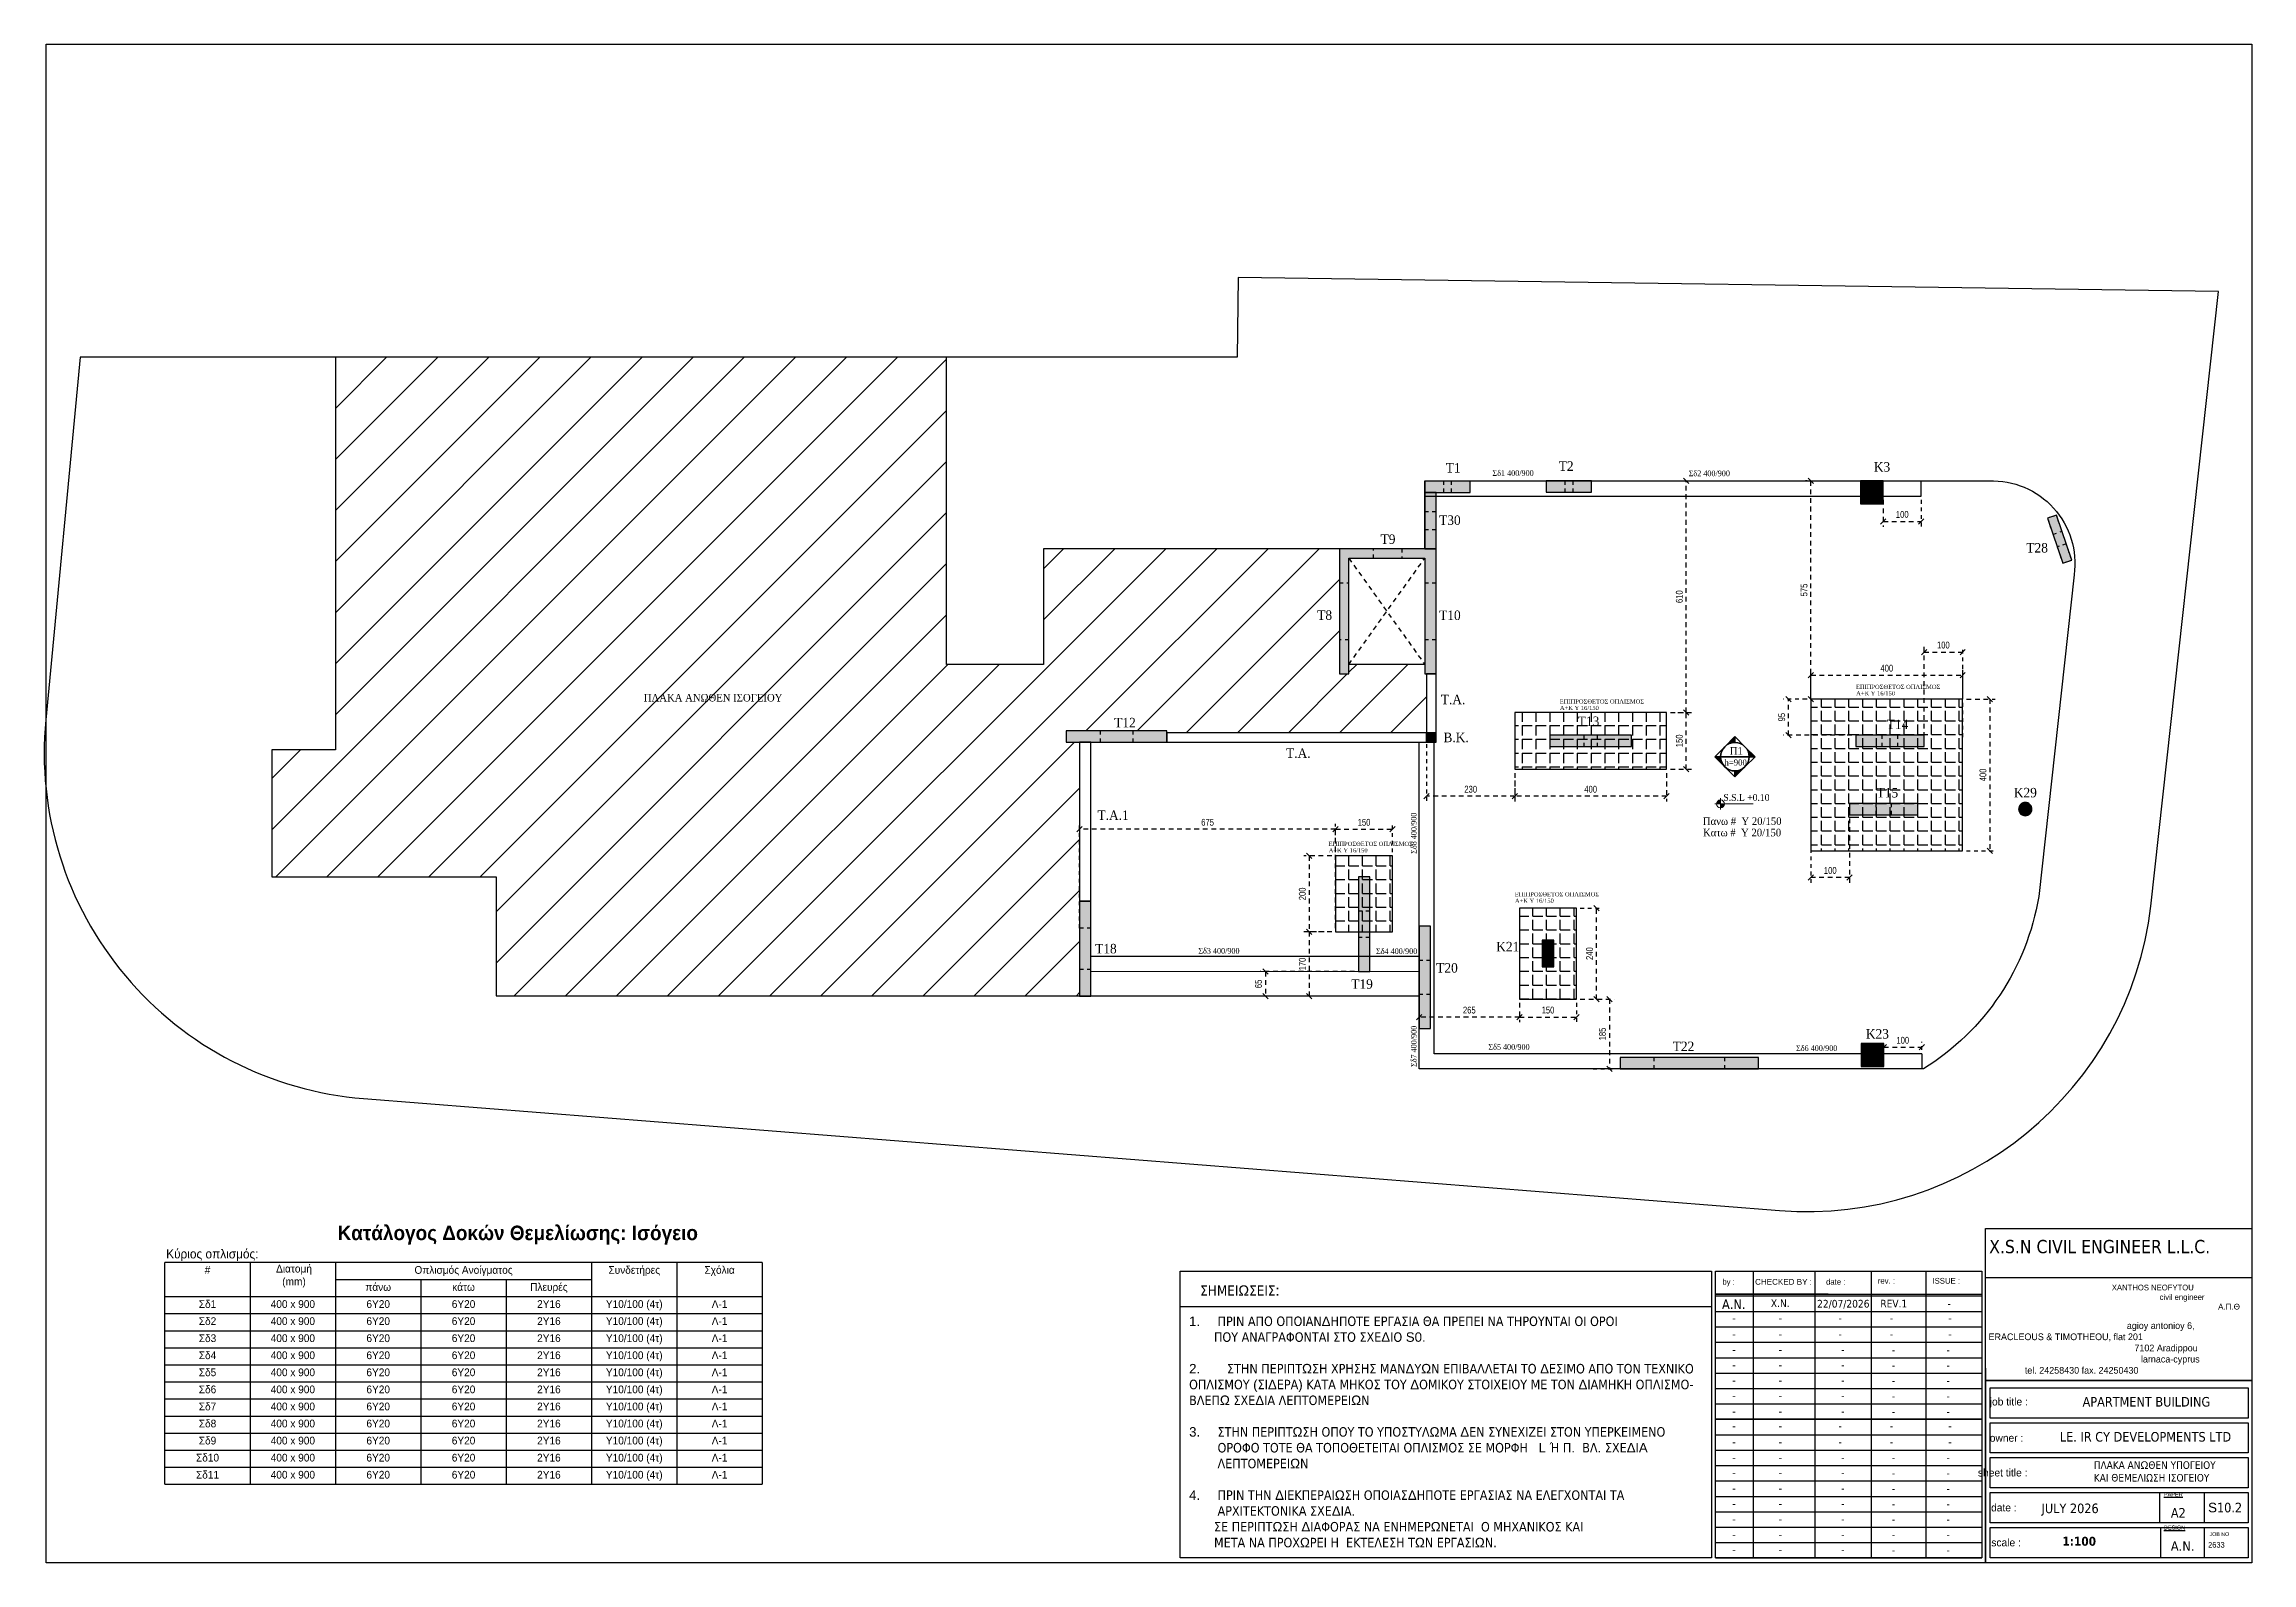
# Model space of a CAD drawing. Header units: millimetres. Extents: x -2171 to 1563, y -1758 to -1505.
# Drawn here: x -1499.1 to -1440.9, y -1684.8 to -1644.8 of the extents above; entities that cross this region are included whole.
import ezdxf
from ezdxf.enums import TextEntityAlignment as Align

# ---------------------------------------------------------------- set-up
doc = ezdxf.new("R2010")
doc.units = ezdxf.units.MM
doc.header["$PDMODE"] = 32
for name, pattern in [('DASHED2', [0.375, 0.25, -0.125]), ('DOT', [0.025, 0, -0.025]), ('HIDDEN', [0.375, 0.25, -0.125]), ('HIDDEN2', [0.1875, 0.125, -0.0625])]:
    doc.linetypes.add(name, pattern=pattern)
doc.layers.get('Defpoints').update_dxf_attribs({"color": 6})
for name, color, linetype in [('-S_TEXT', 3, 'Continuous'), ('ANOIGMATA', 7, 'Continuous'), ('Col_Det_Fill', 7, 'Continuous'), ('Fill_Col', 7, 'Continuous'), ('Geo_Col', 7, 'Continuous'), ('Geo_Lines', 7, 'Continuous'), ('Geo_Lines_Foundation', 7, 'Continuous'), ('Lines', 7, 'Continuous'), ('pinakaki', 153, 'Continuous'), ('Text_Beam', 7, 'Continuous'), ('Text_Beam_3', 7, 'Continuous'), ('Text_Col', 7, 'Continuous'), ('Text_Col_-1', 7, 'Continuous'), ('Text_Reinf_Slab', 7, 'Continuous'), ('Text_Reinf_Slab_Foundation', 7, 'Continuous'), ('Text_Slab', 7, 'Continuous'), ('Texts', 7, 'Continuous')]:
    doc.layers.add(name, color=color, linetype=linetype)
for name, color, linetype, lineweight in [('A-ANNO-DIMS', 1, 'Continuous', 9), ('LEVEL PROPOSAL', 242, 'Continuous', 0), ('TEXT', 20, 'Continuous', 13)]:
    doc.layers.add(name, color=color, linetype=linetype, lineweight=lineweight)
doc.styles.add('1-100', font='arial.ttf', dxfattribs={"width": 0.8})
doc.styles.add('S1Arl27188_b_934_161', font='arial.ttf', dxfattribs={"width": 0.933629, "height": 2.71875})
doc.styles.add('S1Arl31900_b_934_161', font='arial.ttf', dxfattribs={"width": 0.933629, "height": 3.19})
doc.styles.add('S1Arl51040_B_934_161', font='', dxfattribs={"width": 0.933629, "height": 5.104})
doc.styles.add('S1TmsNwRmn1088_b_934_161', font='times.ttf', dxfattribs={"width": 0.933629, "height": 0.10875})
doc.styles.add('S1TmsNwRmn11_b_934_161', font='times.ttf', dxfattribs={"width": 0.933629, "height": 0.001087})
doc.styles.add('S1TmsNwRmn1359_b_934_161', font='times.ttf', dxfattribs={"width": 0.933629, "height": 0.135937})
doc.styles.get("Standard").update_dxf_attribs({"font": 'tahoma.ttf'})
doc.styles.get('S1Arl51040_B_934_161').set_extended_font_data('Arial', bold=True)
doc.dimstyles.new('Copy of 1-100', dxfattribs={"dimtxt": 0.18, "dimasz": 0.14, "dimexe": 0.14, "dimexo": 0.1, "dimgap": 0.09, "dimtad": 1, "dimdec": 0, "dimlfac": 100, "dimrnd": 5, "dimzin": 5, "dimdsep": 46, "dimtxsty": '1-100', "dimblk": 'OBLIQUE', "dimcen": 0.09, "dimclrd": 1, "dimclre": 1, "dimclrt": 2, "dimadec": 0, "dimazin": 0, "dimtfac": 1, "dimtdec": 0, "dimtix": 1, "dimtmove": 2, "dimatfit": 3, "dimfxl": 5, "dimfxlon": 1, "dimtolj": 1, "dimtzin": 5, "dimarcsym": 0})

msp = doc.modelspace()

# ---------------------------------------------------------------- texts
at = {"layer": '-S_TEXT', "ltscale": 5, "insert": (-1442.0359, -1683.2221), "char_height": 0.252344, "attachment_point": 1}
msp.add_mtext_dynamic_manual_height_columns('{\\fArial|b0|i0|c186|p34;S}10.2', width=10.893157, gutter_width=1, heights=[0], dxfattribs=at)
at = {"layer": 'A-ANNO-DIMS', "color": 7, "linetype": 'Continuous', "insert": (-1445.0475, -1682.1286), "char_height": 0.2, "width": 4.491897, "attachment_point": 1}
msp.add_mtext('ΠΛΑΚΑ ΑΝ{\\fArial|b0|i0|c186|p34;Ω}ΘΕΝ ΥΠΟΓΕΙΟΥ \\PΚΑΙ ΘΕΜΕΛΙΩΣΗ ΙΣΟΓΕΙΟΥ', dxfattribs=at)
at = {"layer": 'Text_Beam', "color": 214, "style": 'S1TmsNwRmn1088_b_934_161', "width": 0.933629}
for s, rotation, p in [(' Σδ1 400/900', 360, (-1460.955, -1656.1457)), (' Σδ2 400/900', 360, (-1455.7812, -1656.1541)), (' Σδ8 400/900', 450, (-1462.9012, -1666.165)), (' Σδ3 400/900', 360, (-1468.7098, -1668.7441)), (' Σδ4 400/900', 360, (-1464.0248, -1668.7528)), (' Σδ7 400/900', 450, (-1462.9016, -1671.7855)), (' Σδ5 400/900', 360, (-1461.0625, -1671.2782)), (' Σδ6 400/900', 360, (-1452.9503, -1671.3102))]:
    msp.add_text(s, height=0.15, rotation=rotation, dxfattribs=at).set_placement(p)
at = {"layer": 'Text_Beam_3', "color": 3, "style": 'S1TmsNwRmn11_b_934_161', "width": 0.933629}
msp.add_text('S.S.L +0.10', height=0.18, dxfattribs=at).set_placement((-1454.813, -1664.7146))
at = {"layer": 'Text_Col_-1', "color": 200, "style": 'S1TmsNwRmn11_b_934_161', "width": 0.933629}
for s, p in [('T1', (-1462.1325, -1656.0574)), ('T2', (-1459.1543, -1656.0126)), ('K3', (-1450.8468, -1656.0327)), ('T30', (-1462.3075, -1657.4389)), ('T9', (-1463.8511, -1657.9394)), ('T28', (-1446.8256, -1658.1662)), ('T8', (-1465.5214, -1659.942)), ('T10', (-1462.307, -1659.9455)), ('T.A.', (-1462.2637, -1662.1679)), ('T12', (-1470.8732, -1662.7756)), ('T13', (-1458.6519, -1662.7412)), ('T14', (-1450.5063, -1662.8237)), ('T.A.', (-1466.3427, -1663.58)), ('B.K.', (-1462.1933, -1663.1671)), ('T15', (-1450.7734, -1664.6248)), ('K29', (-1447.156, -1664.6216)), ('T.A.1', (-1471.3142, -1665.218)), ('T18', (-1471.3759, -1668.7359)), ('K21', (-1460.8022, -1668.6829)), ('T20', (-1462.3835, -1669.2429)), ('T19', (-1464.623, -1669.6697)), ('K23', (-1451.0562, -1670.9829)), ('T22', (-1456.1491, -1671.3131))]:
    msp.add_text(s, height=0.25, dxfattribs=at).set_placement(p)
at = {"layer": 'Text_Reinf_Slab', "color": 7, "style": 'S1TmsNwRmn1088_b_934_161', "width": 0.933629}
for s, p in [('ΕΠΙΠΡΟΣΘΕΤΟΣ ΟΠΛΙΣΜΟΣ', (-1451.3166, -1661.7628)), ('ΕΠΙΠΡΟΣΘΕΤΟΣ ΟΠΛΙΣΜΟΣ', (-1459.1263, -1662.1485)), ('A+K Y 16/150', (-1459.1227, -1662.3185)), ('A+K Y 16/150', (-1451.313, -1661.9328)), ('ΕΠΙΠΡΟΣΘΕΤΟΣ ΟΠΛΙΣΜΟΣ', (-1465.2207, -1665.9031)), ('A+K Y 16/150', (-1465.2171, -1666.0731)), ('ΕΠΙΠΡΟΣΘΕΤΟΣ ΟΠΛΙΣΜΟΣ', (-1460.3123, -1667.2318)), ('A+K Y 16/150', (-1460.3087, -1667.4018))]:
    msp.add_text(s, height=0.10875, dxfattribs=at).set_placement(p)
at = {"layer": 'Text_Reinf_Slab_Foundation', "color": 7, "style": 'S1TmsNwRmn11_b_934_161', "width": 0.933629}
for s, p in [('ΠΛΑΚΑ ΑΝΩΘΕΝ ΙΣΟΓΕΙΟΥ', (-1483.2757, -1662.0949)), ('Πανω #  Y 20/150', (-1455.355, -1665.3493)), ('Κατω #  Y 20/150', (-1455.3513, -1665.6497))]:
    msp.add_text(s, height=0.2, dxfattribs=at).set_placement(p)
at = {"layer": 'Text_Slab', "color": 174, "style": 'S1TmsNwRmn1359_b_934_161', "width": 0.933629}
msp.add_text('   Π1', height=0.20391, dxfattribs=at).set_placement((-1454.8649, -1663.4994))
at = {"layer": 'Text_Slab', "color": 5, "style": 'S1TmsNwRmn1088_b_934_161', "width": 0.933629}
msp.add_text('h=900', height=0.16312, dxfattribs=at).set_placement((-1454.7857, -1663.7844))
at = {"layer": 'Texts', "color": 7, "style": 'S1Arl27188_b_934_161', "width": 0.933629}
for s, height, p in [('#', 0.2039, (-1494.7773, -1677.1846)), ('Οπλισμός Ανοίγματος', 0.203906, (-1488.0273, -1677.1846)), ('Συνδετήρες', 0.20391, (-1483.5273, -1677.1846)), ('Σχόλια', 0.20391, (-1481.2773, -1677.1846)), ('Σδ1', 0.20391, (-1494.7773, -1678.0846)), ('400 x 900', 0.20391, (-1492.5273, -1678.0846)), ('πάνω', 0.20391, (-1490.2773, -1677.6346)), ('6Y20', 0.20391, (-1490.2773, -1678.0846)), ('6Y20', 0.20391, (-1488.0273, -1678.0846)), ('κάτω', 0.20391, (-1488.0273, -1677.6346)), ('Πλευρές', 0.20391, (-1485.7773, -1677.6346)), ('2Y16', 0.20391, (-1485.7773, -1678.0846)), ('Y10/100 (4τ)', 0.203906, (-1483.5273, -1678.0846)), ('Λ-1', 0.20391, (-1481.2773, -1678.0846)), ('Σδ2', 0.20391, (-1494.7773, -1678.5346)), ('400 x 900', 0.20391, (-1492.5273, -1678.5346)), ('6Y20', 0.20391, (-1490.2773, -1678.5346)), ('6Y20', 0.20391, (-1488.0273, -1678.5346)), ('2Y16', 0.20391, (-1485.7773, -1678.5346)), ('Y10/100 (4τ)', 0.203906, (-1483.5273, -1678.5346)), ('Λ-1', 0.20391, (-1481.2773, -1678.5346)), ('Σδ3', 0.20391, (-1494.7773, -1678.9846)), ('400 x 900', 0.20391, (-1492.5273, -1678.9846)), ('6Y20', 0.20391, (-1490.2773, -1678.9846)), ('6Y20', 0.20391, (-1488.0273, -1678.9846)), ('2Y16', 0.20391, (-1485.7773, -1678.9846)), ('Y10/100 (4τ)', 0.203906, (-1483.5273, -1678.9846)), ('Λ-1', 0.20391, (-1481.2773, -1678.9846)), ('Σδ4', 0.20391, (-1494.7773, -1679.4346)), ('Σδ5', 0.20391, (-1494.7773, -1679.8846)), ('400 x 900', 0.20391, (-1492.5273, -1679.4346)), ('400 x 900', 0.20391, (-1492.5273, -1679.8846)), ('6Y20', 0.20391, (-1490.2773, -1679.4346)), ('6Y20', 0.20391, (-1490.2773, -1679.8846)), ('6Y20', 0.20391, (-1488.0273, -1679.4346)), ('6Y20', 0.20391, (-1488.0273, -1679.8846)), ('2Y16', 0.20391, (-1485.7773, -1679.4346)), ('2Y16', 0.20391, (-1485.7773, -1679.8846)), ('Y10/100 (4τ)', 0.203906, (-1483.5273, -1679.4346)), ('Y10/100 (4τ)', 0.203906, (-1483.5273, -1679.8846)), ('Λ-1', 0.20391, (-1481.2773, -1679.4346)), ('Λ-1', 0.20391, (-1481.2773, -1679.8846)), ('Σδ6', 0.20391, (-1494.7773, -1680.3346)), ('400 x 900', 0.20391, (-1492.5273, -1680.3346)), ('6Y20', 0.20391, (-1490.2773, -1680.3346)), ('6Y20', 0.20391, (-1488.0273, -1680.3346)), ('2Y16', 0.20391, (-1485.7773, -1680.3346)), ('Y10/100 (4τ)', 0.203906, (-1483.5273, -1680.3346)), ('Λ-1', 0.20391, (-1481.2773, -1680.3346)), ('Σδ7', 0.20391, (-1494.7773, -1680.7846)), ('400 x 900', 0.20391, (-1492.5273, -1680.7846)), ('6Y20', 0.20391, (-1490.2773, -1680.7846)), ('6Y20', 0.20391, (-1488.0273, -1680.7846)), ('2Y16', 0.20391, (-1485.7773, -1680.7846)), ('Y10/100 (4τ)', 0.203906, (-1483.5273, -1680.7846)), ('Λ-1', 0.20391, (-1481.2773, -1680.7846)), ('Σδ8', 0.20391, (-1494.7773, -1681.2346)), ('Σδ9', 0.20391, (-1494.7773, -1681.6846)), ('400 x 900', 0.20391, (-1492.5273, -1681.2346)), ('400 x 900', 0.20391, (-1492.5273, -1681.6846)), ('6Y20', 0.20391, (-1490.2773, -1681.2346)), ('6Y20', 0.20391, (-1490.2773, -1681.6846)), ('6Y20', 0.20391, (-1488.0273, -1681.2346)), ('6Y20', 0.20391, (-1488.0273, -1681.6846)), ('2Y16', 0.20391, (-1485.7773, -1681.2346)), ('2Y16', 0.20391, (-1485.7773, -1681.6846)), ('Y10/100 (4τ)', 0.203906, (-1483.5273, -1681.2346)), ('Y10/100 (4τ)', 0.203906, (-1483.5273, -1681.6846)), ('Λ-1', 0.20391, (-1481.2773, -1681.2346)), ('Σδ10', 0.20391, (-1494.7773, -1682.1346)), ('400 x 900', 0.20391, (-1492.5273, -1682.1346)), ('6Y20', 0.20391, (-1490.2773, -1682.1346)), ('6Y20', 0.20391, (-1488.0273, -1682.1346)), ('2Y16', 0.20391, (-1485.7773, -1682.1346)), ('Y10/100 (4τ)', 0.203906, (-1483.5273, -1682.1346)), ('Λ-1', 0.20391, (-1481.2773, -1681.6846)), ('Λ-1', 0.20391, (-1481.2773, -1682.1346)), ('Σδ11', 0.20391, (-1494.7773, -1682.5846)), ('400 x 900', 0.20391, (-1492.5273, -1682.5846)), ('6Y20', 0.20391, (-1490.2773, -1682.5846)), ('6Y20', 0.20391, (-1488.0273, -1682.5846)), ('2Y16', 0.20391, (-1485.7773, -1682.5846)), ('Y10/100 (4τ)', 0.203906, (-1483.5273, -1682.5846)), ('Λ-1', 0.20391, (-1481.2773, -1682.5846))]:
    msp.add_text(s, height=height, dxfattribs=at).set_placement(p, align=Align.CENTER)
at = {"layer": 'Texts', "color": 7}
for s, insert, char_height, width, attachment_point, style in [('Κατάλογος Δοκών Θεμελίωσης: Ισόγειο', (-1486.5984, -1675.9144), 0.3828, 18.495, 2, 'S1Arl51040_B_934_161'), ('Κύριος οπλισμός:^M^J', (-1495.8671, -1676.5392), 0.23925, 18.495, 1, 'S1Arl31900_b_934_161'), ('Διατομή^M^J(mm)', (-1492.4973, -1676.9467), 0.203906, 2.25, 2, 'S1Arl27188_b_934_161')]:
    msp.add_mtext(s, dxfattribs=dict(at, insert=insert, char_height=char_height, width=width, attachment_point=attachment_point, style=style))

# ---------------------------------------------------------------- blocks, each defined once
blk = doc.blocks.new('Label_Υπόγειο 1-RC_XSN2633_3240')
at = {"layer": 'Text_Slab'}
for points in [[(-0.177, -0.177, -0.198912), (-0.25, 0), (-0.354, 0)], [(-0.177, 0.177, -0.198912), (0, 0.25), (0, 0.354)], [(0.177, 0.177, -0.198912), (0.25, 0), (0.354, 0)], [(0.177, -0.177, -0.198912), (0, -0.25), (0, -0.354)]]:
    blk.add_hatch(color=174, dxfattribs=at).paths.add_polyline_path(points)
at = {"layer": 'Text_Slab', "color": 174}
for points in [[(-0.25, 0, -0.198912), (-0.177, 0.177), (-0.354, 0)], [(-0.177, -0.177, -0.198912), (-0.25, 0), (-0.354, 0)], [(-0.25, 0, 0.414214), (0, -0.25, 0.414214), (0.25, 0, 0.414214), (0, 0.25, 0.414214)], [(-0.177, 0.177, -0.198912), (0, 0.25), (0, 0.354)], [(0, 0.25, -0.198912), (0.177, 0.177), (0, 0.354)], [(0.177, 0.177, -0.198912), (0.25, 0), (0.354, 0)], [(0.25, 0, -0.198912), (0.177, -0.177), (0.354, 0)], [(0, -0.25, -0.198912), (-0.177, -0.177), (0, -0.354)], [(0.177, -0.177, -0.198912), (0, -0.25), (0, -0.354)]]:
    blk.add_lwpolyline(points, format="xyb", close=True, dxfattribs=at)
blk.add_lwpolyline([(0.25, 0), (-0.25, 0)], close=True, dxfattribs=at)
blk = doc.blocks.new('Level Proposal')
at = {"layer": 'LEVEL PROPOSAL'}
for points in [[(0, 0.15, 0.414214), (-0.15, 0), (0, 0)], [(0.15, 0), (0, 0), (0, -0.15, 0.414214)]]:
    blk.add_hatch(color=256, dxfattribs=at).paths.add_polyline_path(points)
for p, q in [((-0.21, 0), (1.23, 0)), ((0, 0.21), (0, -0.21))]:
    blk.add_line(p, q, dxfattribs=at)
blk.add_circle((0, 0), 0.15, dxfattribs=at)
blk = doc.blocks.new('_Oblique')
at = {"color": 0, "linetype": 'ByBlock', "lineweight": -2}
blk.add_line((-0.5, -0.5), (0.5, 0.5), dxfattribs=at)
blk = doc.blocks.new('*D2139')
at = {"layer": 'Col_Det_Fill', "color": 1, "linetype": 'HIDDEN', "lineweight": -2, "ltscale": 0.5, "transparency": 16777216}
blk.add_line((-1460.187, -1670.042), (-1460.187, -1670.554), dxfattribs=at)
at = {"layer": 'Col_Det_Fill', "color": 1, "linetype": 'DASHED2', "lineweight": -2, "ltscale": 0.5, "transparency": 16777216}
blk.add_line((-1460.187, -1670.414), (-1458.687, -1670.414), dxfattribs=at)
at = {"layer": 'Col_Det_Fill', "color": 1, "linetype": 'HIDDEN2', "lineweight": -2, "ltscale": 0.5, "transparency": 16777216}
blk.add_line((-1458.687, -1670.042), (-1458.687, -1670.554), dxfattribs=at)
at = {"layer": 'Defpoints', "color": 0, "ltscale": 0.5, "transparency": 16777216}
for p in [(-1460.187, -1669.942), (-1458.687, -1669.942), (-1458.687, -1670.414)]:
    blk.add_point(p, dxfattribs=at)
at = {"layer": 'Col_Det_Fill', "color": 1, "lineweight": -2, "ltscale": 0.5, "transparency": 16777216, "xscale": 0.14, "yscale": 0.14, "zscale": 0.14, "rotation": 180}
blk.add_blockref('_Oblique', (-1460.187, -1670.414), dxfattribs=at)
at = {"layer": 'Col_Det_Fill', "color": 1, "lineweight": -2, "ltscale": 0.5, "transparency": 16777216, "xscale": 0.14, "yscale": 0.14, "zscale": 0.14}
blk.add_blockref('_Oblique', (-1458.687, -1670.414), dxfattribs=at)
at = {"layer": 'Col_Det_Fill', "color": 2, "ltscale": 0.5, "transparency": 16777216, "insert": (-1459.437, -1670.232), "char_height": 0.18, "attachment_point": 5, "style": '1-100'}
blk.add_mtext('\\A1;150', dxfattribs=at)
blk = doc.blocks.new('*D2140')
at = {"layer": 'Col_Det_Fill', "color": 1, "linetype": 'HIDDEN2', "lineweight": -2, "ltscale": 0.5, "transparency": 16777216}
blk.add_line((-1458.587, -1667.542), (-1458.019, -1667.542), dxfattribs=at)
at = {"layer": 'Col_Det_Fill', "color": 1, "linetype": 'DASHED2', "lineweight": -2, "ltscale": 0.5, "transparency": 16777216}
blk.add_line((-1458.159, -1669.942), (-1458.159, -1667.542), dxfattribs=at)
at = {"layer": 'Col_Det_Fill', "color": 1, "linetype": 'HIDDEN', "lineweight": -2, "ltscale": 0.5, "transparency": 16777216}
blk.add_line((-1458.587, -1669.942), (-1458.019, -1669.942), dxfattribs=at)
at = {"layer": 'Defpoints', "color": 0, "ltscale": 0.5, "transparency": 16777216}
for p in [(-1458.687, -1667.542), (-1458.159, -1667.542), (-1458.687, -1669.942)]:
    blk.add_point(p, dxfattribs=at)
at = {"layer": 'Col_Det_Fill', "color": 1, "lineweight": -2, "ltscale": 0.5, "transparency": 16777216, "xscale": 0.14, "yscale": 0.14, "zscale": 0.14}
for p, rotation in [((-1458.159, -1667.542), 90), ((-1458.159, -1669.942), 270)]:
    blk.add_blockref('_Oblique', p, dxfattribs=dict(at, rotation=rotation))
at = {"layer": 'Col_Det_Fill', "color": 2, "ltscale": 0.5, "transparency": 16777216, "insert": (-1458.341, -1668.742), "char_height": 0.18, "attachment_point": 5, "rotation": 90, "style": '1-100'}
blk.add_mtext('\\A1;240', dxfattribs=at)
blk = doc.blocks.new('*D2141')
at = {"layer": 'Col_Det_Fill', "color": 1, "linetype": 'HIDDEN', "lineweight": -2, "ltscale": 0.5, "transparency": 16777216}
blk.add_line((-1465.137, -1666.167), (-1465.872, -1666.167), dxfattribs=at)
at = {"layer": 'Col_Det_Fill', "color": 1, "linetype": 'DASHED2', "lineweight": -2, "ltscale": 0.5, "transparency": 16777216}
blk.add_line((-1465.732, -1666.167), (-1465.732, -1668.167), dxfattribs=at)
at = {"layer": 'Col_Det_Fill', "color": 1, "linetype": 'HIDDEN2', "lineweight": -2, "ltscale": 0.5, "transparency": 16777216}
blk.add_line((-1465.137, -1668.167), (-1465.872, -1668.167), dxfattribs=at)
at = {"layer": 'Defpoints', "color": 0, "ltscale": 0.5, "transparency": 16777216}
for p in [(-1465.037, -1666.167), (-1465.732, -1668.167), (-1465.037, -1668.167)]:
    blk.add_point(p, dxfattribs=at)
at = {"layer": 'Col_Det_Fill', "color": 1, "lineweight": -2, "ltscale": 0.5, "transparency": 16777216, "xscale": 0.14, "yscale": 0.14, "zscale": 0.14}
for p, rotation in [((-1465.732, -1666.167), 90), ((-1465.732, -1668.167), 270)]:
    blk.add_blockref('_Oblique', p, dxfattribs=dict(at, rotation=rotation))
at = {"layer": 'Col_Det_Fill', "color": 2, "ltscale": 0.5, "transparency": 16777216, "insert": (-1465.914, -1667.167), "char_height": 0.18, "attachment_point": 5, "rotation": 90, "style": '1-100'}
blk.add_mtext('\\A1;200', dxfattribs=at)
blk = doc.blocks.new('*D2142')
at = {"layer": 'Col_Det_Fill', "color": 1, "linetype": 'HIDDEN', "lineweight": -2, "ltscale": 0.5, "transparency": 16777216}
blk.add_line((-1465.037, -1666.067), (-1465.037, -1665.322), dxfattribs=at)
at = {"layer": 'Col_Det_Fill', "color": 1, "linetype": 'DASHED2', "lineweight": -2, "ltscale": 0.5, "transparency": 16777216}
blk.add_line((-1465.037, -1665.462), (-1463.537, -1665.462), dxfattribs=at)
at = {"layer": 'Col_Det_Fill', "color": 1, "linetype": 'HIDDEN2', "lineweight": -2, "ltscale": 0.5, "transparency": 16777216}
blk.add_line((-1463.537, -1666.067), (-1463.537, -1665.322), dxfattribs=at)
at = {"layer": 'Defpoints', "color": 0, "ltscale": 0.5, "transparency": 16777216}
for p in [(-1463.537, -1665.462), (-1465.037, -1666.167), (-1463.537, -1666.167)]:
    blk.add_point(p, dxfattribs=at)
at = {"layer": 'Col_Det_Fill', "color": 1, "lineweight": -2, "ltscale": 0.5, "transparency": 16777216, "xscale": 0.14, "yscale": 0.14, "zscale": 0.14, "rotation": 180}
blk.add_blockref('_Oblique', (-1465.037, -1665.462), dxfattribs=at)
at = {"layer": 'Col_Det_Fill', "color": 1, "lineweight": -2, "ltscale": 0.5, "transparency": 16777216, "xscale": 0.14, "yscale": 0.14, "zscale": 0.14}
blk.add_blockref('_Oblique', (-1463.537, -1665.462), dxfattribs=at)
at = {"layer": 'Col_Det_Fill', "color": 2, "ltscale": 0.5, "transparency": 16777216, "insert": (-1464.287, -1665.281), "char_height": 0.18, "attachment_point": 5, "style": '1-100'}
blk.add_mtext('\\A1;150', dxfattribs=at)
blk = doc.blocks.new('*D2143')
at = {"layer": 'Col_Det_Fill', "color": 1, "linetype": 'HIDDEN', "lineweight": -2, "ltscale": 0.5, "transparency": 16777216}
blk.add_line((-1465.137, -1668.167), (-1465.872, -1668.167), dxfattribs=at)
at = {"layer": 'Col_Det_Fill', "color": 1, "linetype": 'DASHED2', "lineweight": -2, "ltscale": 0.5, "transparency": 16777216}
blk.add_line((-1465.732, -1668.167), (-1465.732, -1669.867), dxfattribs=at)
at = {"layer": 'Col_Det_Fill', "color": 1, "linetype": 'HIDDEN2', "lineweight": -2, "ltscale": 0.5, "transparency": 16777216}
blk.add_line((-1465.137, -1669.867), (-1465.872, -1669.867), dxfattribs=at)
at = {"layer": 'Defpoints', "color": 0, "ltscale": 0.5, "transparency": 16777216}
for p in [(-1465.037, -1668.167), (-1465.732, -1669.867), (-1465.037, -1669.867)]:
    blk.add_point(p, dxfattribs=at)
at = {"layer": 'Col_Det_Fill', "color": 1, "lineweight": -2, "ltscale": 0.5, "transparency": 16777216, "xscale": 0.14, "yscale": 0.14, "zscale": 0.14}
for p, rotation in [((-1465.732, -1668.167), 90), ((-1465.732, -1669.867), 270)]:
    blk.add_blockref('_Oblique', p, dxfattribs=dict(at, rotation=rotation))
at = {"layer": 'Col_Det_Fill', "color": 2, "ltscale": 0.5, "transparency": 16777216, "insert": (-1465.914, -1669.017), "char_height": 0.18, "attachment_point": 5, "rotation": 90, "style": '1-100'}
blk.add_mtext('\\A1;170', dxfattribs=at)
blk = doc.blocks.new('*D2144')
at = {"layer": 'Col_Det_Fill', "color": 1, "linetype": 'HIDDEN2', "lineweight": -2, "ltscale": 0.5, "transparency": 16777216}
blk.add_line((-1471.787, -1668.067), (-1471.787, -1665.322), dxfattribs=at)
at = {"layer": 'Col_Det_Fill', "color": 1, "linetype": 'DASHED2', "lineweight": -2, "ltscale": 0.5, "transparency": 16777216}
blk.add_line((-1465.037, -1665.462), (-1471.787, -1665.462), dxfattribs=at)
at = {"layer": 'Col_Det_Fill', "color": 1, "linetype": 'HIDDEN', "lineweight": -2, "ltscale": 0.5, "transparency": 16777216}
blk.add_line((-1465.037, -1668.067), (-1465.037, -1665.322), dxfattribs=at)
at = {"layer": 'Defpoints', "color": 0, "ltscale": 0.5, "transparency": 16777216}
for p in [(-1471.787, -1665.462), (-1471.787, -1668.167), (-1465.037, -1668.167)]:
    blk.add_point(p, dxfattribs=at)
at = {"layer": 'Col_Det_Fill', "color": 1, "lineweight": -2, "ltscale": 0.5, "transparency": 16777216, "xscale": 0.14, "yscale": 0.14, "zscale": 0.14, "rotation": 180}
blk.add_blockref('_Oblique', (-1471.787, -1665.462), dxfattribs=at)
at = {"layer": 'Col_Det_Fill', "color": 1, "lineweight": -2, "ltscale": 0.5, "transparency": 16777216, "xscale": 0.14, "yscale": 0.14, "zscale": 0.14}
blk.add_blockref('_Oblique', (-1465.037, -1665.462), dxfattribs=at)
at = {"layer": 'Col_Det_Fill', "color": 2, "ltscale": 0.5, "transparency": 16777216, "insert": (-1468.412, -1665.281), "char_height": 0.18, "attachment_point": 5, "style": '1-100'}
blk.add_mtext('\\A1;675', dxfattribs=at)
blk = doc.blocks.new('*D2145')
at = {"layer": 'Col_Det_Fill', "color": 1, "linetype": 'HIDDEN', "lineweight": -2, "ltscale": 0.5, "transparency": 16777216}
blk.add_line((-1458.587, -1669.942), (-1457.68, -1669.942), dxfattribs=at)
at = {"layer": 'Col_Det_Fill', "color": 1, "linetype": 'DASHED2', "lineweight": -2, "ltscale": 0.5, "transparency": 16777216}
blk.add_line((-1457.82, -1669.942), (-1457.82, -1671.783), dxfattribs=at)
at = {"layer": 'Col_Det_Fill', "color": 1, "linetype": 'HIDDEN2', "lineweight": -2, "ltscale": 0.5, "transparency": 16777216}
blk.add_line((-1458.248, -1671.783), (-1457.68, -1671.783), dxfattribs=at)
at = {"layer": 'Defpoints', "color": 0, "ltscale": 0.5, "transparency": 16777216}
for p in [(-1458.687, -1669.942), (-1458.348, -1671.783), (-1457.82, -1671.783)]:
    blk.add_point(p, dxfattribs=at)
at = {"layer": 'Col_Det_Fill', "color": 1, "lineweight": -2, "ltscale": 0.5, "transparency": 16777216, "xscale": 0.14, "yscale": 0.14, "zscale": 0.14}
for p, rotation in [((-1457.82, -1669.942), 90), ((-1457.82, -1671.783), 270)]:
    blk.add_blockref('_Oblique', p, dxfattribs=dict(at, rotation=rotation))
at = {"layer": 'Col_Det_Fill', "color": 2, "ltscale": 0.5, "transparency": 16777216, "insert": (-1458.002, -1670.862), "char_height": 0.18, "attachment_point": 5, "rotation": 90, "style": '1-100'}
blk.add_mtext('\\A1;185', dxfattribs=at)
blk = doc.blocks.new('*D2146')
at = {"layer": 'Col_Det_Fill', "color": 1, "linetype": 'HIDDEN2', "lineweight": -2, "ltscale": 0.5, "transparency": 16777216}
blk.add_line((-1462.837, -1670.042), (-1462.837, -1670.554), dxfattribs=at)
at = {"layer": 'Col_Det_Fill', "color": 1, "linetype": 'DASHED2', "lineweight": -2, "ltscale": 0.5, "transparency": 16777216}
blk.add_line((-1460.187, -1670.414), (-1462.837, -1670.414), dxfattribs=at)
at = {"layer": 'Col_Det_Fill', "color": 1, "linetype": 'HIDDEN', "lineweight": -2, "ltscale": 0.5, "transparency": 16777216}
blk.add_line((-1460.187, -1670.042), (-1460.187, -1670.554), dxfattribs=at)
at = {"layer": 'Defpoints', "color": 0, "ltscale": 0.5, "transparency": 16777216}
for p in [(-1462.837, -1669.942), (-1462.837, -1670.414), (-1460.187, -1669.942)]:
    blk.add_point(p, dxfattribs=at)
at = {"layer": 'Col_Det_Fill', "color": 1, "lineweight": -2, "ltscale": 0.5, "transparency": 16777216, "xscale": 0.14, "yscale": 0.14, "zscale": 0.14, "rotation": 180}
blk.add_blockref('_Oblique', (-1462.837, -1670.414), dxfattribs=at)
at = {"layer": 'Col_Det_Fill', "color": 1, "lineweight": -2, "ltscale": 0.5, "transparency": 16777216, "xscale": 0.14, "yscale": 0.14, "zscale": 0.14}
blk.add_blockref('_Oblique', (-1460.187, -1670.414), dxfattribs=at)
at = {"layer": 'Col_Det_Fill', "color": 2, "ltscale": 0.5, "transparency": 16777216, "insert": (-1461.512, -1670.232), "char_height": 0.18, "attachment_point": 5, "style": '1-100'}
blk.add_mtext('\\A1;265', dxfattribs=at)
blk = doc.blocks.new('*D2147')
at = {"layer": 'Col_Det_Fill', "color": 1, "linetype": 'HIDDEN2', "lineweight": -2, "ltscale": 0.5, "transparency": 16777216}
blk.add_line((-1456.212, -1662.382), (-1455.653, -1662.382), dxfattribs=at)
at = {"layer": 'Col_Det_Fill', "color": 1, "linetype": 'DASHED2', "lineweight": -2, "ltscale": 0.5, "transparency": 16777216}
blk.add_line((-1455.793, -1663.882), (-1455.793, -1662.382), dxfattribs=at)
at = {"layer": 'Col_Det_Fill', "color": 1, "linetype": 'HIDDEN', "lineweight": -2, "ltscale": 0.5, "transparency": 16777216}
blk.add_line((-1456.212, -1663.882), (-1455.653, -1663.882), dxfattribs=at)
at = {"layer": 'Defpoints', "color": 0, "ltscale": 0.5, "transparency": 16777216}
for p in [(-1456.312, -1662.382), (-1455.793, -1662.382), (-1456.312, -1663.882)]:
    blk.add_point(p, dxfattribs=at)
at = {"layer": 'Col_Det_Fill', "color": 1, "lineweight": -2, "ltscale": 0.5, "transparency": 16777216, "xscale": 0.14, "yscale": 0.14, "zscale": 0.14}
for p, rotation in [((-1455.793, -1662.382), 90), ((-1455.793, -1663.882), 270)]:
    blk.add_blockref('_Oblique', p, dxfattribs=dict(at, rotation=rotation))
at = {"layer": 'Col_Det_Fill', "color": 2, "ltscale": 0.5, "transparency": 16777216, "insert": (-1455.975, -1663.132), "char_height": 0.18, "attachment_point": 5, "rotation": 90, "style": '1-100'}
blk.add_mtext('\\A1;150', dxfattribs=at)
blk = doc.blocks.new('*D2148')
at = {"layer": 'Col_Det_Fill', "color": 1, "linetype": 'HIDDEN2', "lineweight": -2, "ltscale": 0.5, "transparency": 16777216}
blk.add_line((-1460.312, -1663.982), (-1460.312, -1664.731), dxfattribs=at)
at = {"layer": 'Col_Det_Fill', "color": 1, "linetype": 'HIDDEN', "lineweight": -2, "ltscale": 0.5, "transparency": 16777216}
blk.add_line((-1456.312, -1663.982), (-1456.312, -1664.731), dxfattribs=at)
at = {"layer": 'Col_Det_Fill', "color": 1, "linetype": 'DASHED2', "lineweight": -2, "ltscale": 0.5, "transparency": 16777216}
blk.add_line((-1456.312, -1664.591), (-1460.312, -1664.591), dxfattribs=at)
at = {"layer": 'Defpoints', "color": 0, "ltscale": 0.5, "transparency": 16777216}
for p in [(-1460.312, -1663.882), (-1456.312, -1663.882), (-1460.312, -1664.591)]:
    blk.add_point(p, dxfattribs=at)
at = {"layer": 'Col_Det_Fill', "color": 1, "lineweight": -2, "ltscale": 0.5, "transparency": 16777216, "xscale": 0.14, "yscale": 0.14, "zscale": 0.14, "rotation": 180}
blk.add_blockref('_Oblique', (-1460.312, -1664.591), dxfattribs=at)
at = {"layer": 'Col_Det_Fill', "color": 1, "lineweight": -2, "ltscale": 0.5, "transparency": 16777216, "xscale": 0.14, "yscale": 0.14, "zscale": 0.14}
blk.add_blockref('_Oblique', (-1456.312, -1664.591), dxfattribs=at)
at = {"layer": 'Col_Det_Fill', "color": 2, "ltscale": 0.5, "transparency": 16777216, "insert": (-1458.312, -1664.409), "char_height": 0.18, "attachment_point": 5, "style": '1-100'}
blk.add_mtext('\\A1;400', dxfattribs=at)
blk = doc.blocks.new('*D2149')
at = {"layer": 'Col_Det_Fill', "color": 1, "linetype": 'HIDDEN2', "lineweight": -2, "ltscale": 0.5, "transparency": 16777216}
blk.add_line((-1456.212, -1656.279), (-1455.653, -1656.279), dxfattribs=at)
at = {"layer": 'Col_Det_Fill', "color": 1, "linetype": 'DASHED2', "lineweight": -2, "ltscale": 0.5, "transparency": 16777216}
blk.add_line((-1455.793, -1662.382), (-1455.793, -1656.279), dxfattribs=at)
at = {"layer": 'Col_Det_Fill', "color": 1, "linetype": 'HIDDEN', "lineweight": -2, "ltscale": 0.5, "transparency": 16777216}
blk.add_line((-1456.212, -1662.382), (-1455.653, -1662.382), dxfattribs=at)
at = {"layer": 'Defpoints', "color": 0, "ltscale": 0.5, "transparency": 16777216}
for p in [(-1456.312, -1656.279), (-1455.793, -1656.279), (-1456.312, -1662.382)]:
    blk.add_point(p, dxfattribs=at)
at = {"layer": 'Col_Det_Fill', "color": 1, "lineweight": -2, "ltscale": 0.5, "transparency": 16777216, "xscale": 0.14, "yscale": 0.14, "zscale": 0.14}
for p, rotation in [((-1455.793, -1656.279), 90), ((-1455.793, -1662.382), 270)]:
    blk.add_blockref('_Oblique', p, dxfattribs=dict(at, rotation=rotation))
at = {"layer": 'Col_Det_Fill', "color": 2, "ltscale": 0.5, "transparency": 16777216, "insert": (-1455.975, -1659.33), "char_height": 0.18, "attachment_point": 5, "rotation": 90, "style": '1-100'}
blk.add_mtext('\\A1;610', dxfattribs=at)
blk = doc.blocks.new('*D2150')
at = {"layer": 'Col_Det_Fill', "color": 1, "linetype": 'HIDDEN2', "lineweight": -2, "ltscale": 0.5, "transparency": 16777216}
blk.add_line((-1462.637, -1663.017), (-1462.637, -1664.731), dxfattribs=at)
at = {"layer": 'Col_Det_Fill', "color": 1, "linetype": 'HIDDEN', "lineweight": -2, "ltscale": 0.5, "transparency": 16777216}
blk.add_line((-1460.312, -1663.982), (-1460.312, -1664.731), dxfattribs=at)
at = {"layer": 'Col_Det_Fill', "color": 1, "linetype": 'DASHED2', "lineweight": -2, "ltscale": 0.5, "transparency": 16777216}
blk.add_line((-1460.312, -1664.591), (-1462.637, -1664.591), dxfattribs=at)
at = {"layer": 'Defpoints', "color": 0, "ltscale": 0.5, "transparency": 16777216}
for p in [(-1462.637, -1662.917), (-1460.312, -1663.882), (-1462.637, -1664.591)]:
    blk.add_point(p, dxfattribs=at)
at = {"layer": 'Col_Det_Fill', "color": 1, "lineweight": -2, "ltscale": 0.5, "transparency": 16777216, "xscale": 0.14, "yscale": 0.14, "zscale": 0.14, "rotation": 180}
blk.add_blockref('_Oblique', (-1462.637, -1664.591), dxfattribs=at)
at = {"layer": 'Col_Det_Fill', "color": 1, "lineweight": -2, "ltscale": 0.5, "transparency": 16777216, "xscale": 0.14, "yscale": 0.14, "zscale": 0.14}
blk.add_blockref('_Oblique', (-1460.312, -1664.591), dxfattribs=at)
at = {"layer": 'Col_Det_Fill', "color": 2, "ltscale": 0.5, "transparency": 16777216, "insert": (-1461.475, -1664.409), "char_height": 0.18, "attachment_point": 5, "style": '1-100'}
blk.add_mtext('\\A1;230', dxfattribs=at)
blk = doc.blocks.new('*D2151')
at = {"layer": 'Col_Det_Fill', "color": 1, "linetype": 'HIDDEN', "lineweight": -2, "ltscale": 0.5, "transparency": 16777216}
blk.add_line((-1452.505, -1661.931), (-1452.505, -1661.259), dxfattribs=at)
at = {"layer": 'Col_Det_Fill', "color": 1, "linetype": 'DASHED2', "lineweight": -2, "ltscale": 0.5, "transparency": 16777216}
blk.add_line((-1452.505, -1661.399), (-1448.505, -1661.399), dxfattribs=at)
at = {"layer": 'Col_Det_Fill', "color": 1, "linetype": 'HIDDEN2', "lineweight": -2, "ltscale": 0.5, "transparency": 16777216}
blk.add_line((-1448.505, -1661.931), (-1448.505, -1661.259), dxfattribs=at)
at = {"layer": 'Defpoints', "color": 0, "ltscale": 0.5, "transparency": 16777216}
for p in [(-1448.505, -1661.399), (-1452.505, -1662.031), (-1448.505, -1662.031)]:
    blk.add_point(p, dxfattribs=at)
at = {"layer": 'Col_Det_Fill', "color": 1, "lineweight": -2, "ltscale": 0.5, "transparency": 16777216, "xscale": 0.14, "yscale": 0.14, "zscale": 0.14, "rotation": 180}
blk.add_blockref('_Oblique', (-1452.505, -1661.399), dxfattribs=at)
at = {"layer": 'Col_Det_Fill', "color": 1, "lineweight": -2, "ltscale": 0.5, "transparency": 16777216, "xscale": 0.14, "yscale": 0.14, "zscale": 0.14}
blk.add_blockref('_Oblique', (-1448.505, -1661.399), dxfattribs=at)
at = {"layer": 'Col_Det_Fill', "color": 2, "ltscale": 0.5, "transparency": 16777216, "insert": (-1450.505, -1661.217), "char_height": 0.18, "attachment_point": 5, "style": '1-100'}
blk.add_mtext('\\A1;400', dxfattribs=at)
blk = doc.blocks.new('*D2152')
at = {"layer": 'Col_Det_Fill', "color": 1, "linetype": 'HIDDEN', "lineweight": -2, "ltscale": 0.5, "transparency": 16777216}
blk.add_line((-1448.405, -1662.031), (-1447.648, -1662.031), dxfattribs=at)
at = {"layer": 'Col_Det_Fill', "color": 1, "linetype": 'DASHED2', "lineweight": -2, "ltscale": 0.5, "transparency": 16777216}
blk.add_line((-1447.788, -1662.031), (-1447.788, -1666.031), dxfattribs=at)
at = {"layer": 'Col_Det_Fill', "color": 1, "linetype": 'HIDDEN2', "lineweight": -2, "ltscale": 0.5, "transparency": 16777216}
blk.add_line((-1448.405, -1666.031), (-1447.648, -1666.031), dxfattribs=at)
at = {"layer": 'Defpoints', "color": 0, "ltscale": 0.5, "transparency": 16777216}
for p in [(-1448.505, -1662.031), (-1448.505, -1666.031), (-1447.788, -1666.031)]:
    blk.add_point(p, dxfattribs=at)
at = {"layer": 'Col_Det_Fill', "color": 1, "lineweight": -2, "ltscale": 0.5, "transparency": 16777216, "xscale": 0.14, "yscale": 0.14, "zscale": 0.14}
for p, rotation in [((-1447.788, -1662.031), 90), ((-1447.788, -1666.031), 270)]:
    blk.add_blockref('_Oblique', p, dxfattribs=dict(at, rotation=rotation))
at = {"layer": 'Col_Det_Fill', "color": 2, "ltscale": 0.5, "transparency": 16777216, "insert": (-1447.97, -1664.031), "char_height": 0.18, "attachment_point": 5, "rotation": 90, "style": '1-100'}
blk.add_mtext('\\A1;400', dxfattribs=at)
blk = doc.blocks.new('*D2153')
at = {"layer": 'Col_Det_Fill', "color": 1, "linetype": 'HIDDEN2', "lineweight": -2, "ltscale": 0.5, "transparency": 16777216}
blk.add_line((-1452.605, -1656.279), (-1452.645, -1656.279), dxfattribs=at)
at = {"layer": 'Col_Det_Fill', "color": 1, "linetype": 'DASHED2', "lineweight": -2, "ltscale": 0.5, "transparency": 16777216}
blk.add_line((-1452.505, -1662.031), (-1452.505, -1656.279), dxfattribs=at)
at = {"layer": 'Col_Det_Fill', "color": 1, "linetype": 'HIDDEN', "lineweight": -2, "ltscale": 0.5, "transparency": 16777216}
blk.add_line((-1452.605, -1662.031), (-1452.645, -1662.031), dxfattribs=at)
at = {"layer": 'Defpoints', "color": 0, "ltscale": 0.5, "transparency": 16777216}
for p in [(-1452.505, -1656.279), (-1452.505, -1656.279), (-1452.505, -1662.031)]:
    blk.add_point(p, dxfattribs=at)
at = {"layer": 'Col_Det_Fill', "color": 1, "lineweight": -2, "ltscale": 0.5, "transparency": 16777216, "xscale": 0.14, "yscale": 0.14, "zscale": 0.14}
for p, rotation in [((-1452.505, -1656.279), 90), ((-1452.505, -1662.031), 270)]:
    blk.add_blockref('_Oblique', p, dxfattribs=dict(at, rotation=rotation))
at = {"layer": 'Col_Det_Fill', "color": 2, "ltscale": 0.5, "transparency": 16777216, "insert": (-1452.687, -1659.155), "char_height": 0.18, "attachment_point": 5, "rotation": 90, "style": '1-100'}
blk.add_mtext('\\A1;575', dxfattribs=at)
blk = doc.blocks.new('*D2154')
at = {"layer": 'Col_Det_Fill', "color": 1, "linetype": 'HIDDEN2', "lineweight": -2, "ltscale": 0.5, "transparency": 16777216}
blk.add_line((-1452.505, -1665.181), (-1452.505, -1666.872), dxfattribs=at)
at = {"layer": 'Col_Det_Fill', "color": 1, "linetype": 'HIDDEN', "lineweight": -2, "ltscale": 0.5, "transparency": 16777216}
blk.add_line((-1451.486, -1665.181), (-1451.486, -1666.872), dxfattribs=at)
at = {"layer": 'Col_Det_Fill', "color": 1, "linetype": 'DASHED2', "lineweight": -2, "ltscale": 0.5, "transparency": 16777216}
blk.add_line((-1451.486, -1666.732), (-1452.505, -1666.732), dxfattribs=at)
at = {"layer": 'Defpoints', "color": 0, "ltscale": 0.5, "transparency": 16777216}
for p in [(-1452.505, -1665.081), (-1451.486, -1665.081), (-1452.505, -1666.732)]:
    blk.add_point(p, dxfattribs=at)
at = {"layer": 'Col_Det_Fill', "color": 1, "lineweight": -2, "ltscale": 0.5, "transparency": 16777216, "xscale": 0.14, "yscale": 0.14, "zscale": 0.14, "rotation": 180}
blk.add_blockref('_Oblique', (-1452.505, -1666.732), dxfattribs=at)
at = {"layer": 'Col_Det_Fill', "color": 1, "lineweight": -2, "ltscale": 0.5, "transparency": 16777216, "xscale": 0.14, "yscale": 0.14, "zscale": 0.14}
blk.add_blockref('_Oblique', (-1451.486, -1666.732), dxfattribs=at)
at = {"layer": 'Col_Det_Fill', "color": 2, "ltscale": 0.5, "transparency": 16777216, "insert": (-1451.996, -1666.551), "char_height": 0.18, "attachment_point": 5, "style": '1-100'}
blk.add_mtext('\\A1;100', dxfattribs=at)
blk = doc.blocks.new('*D2155')
at = {"layer": 'Col_Det_Fill', "color": 1, "linetype": 'HIDDEN', "lineweight": -2, "ltscale": 0.5, "transparency": 16777216}
blk.add_line((-1449.524, -1663.032), (-1449.524, -1660.65), dxfattribs=at)
at = {"layer": 'Col_Det_Fill', "color": 1, "linetype": 'DASHED2', "lineweight": -2, "ltscale": 0.5, "transparency": 16777216}
blk.add_line((-1449.524, -1660.79), (-1448.505, -1660.79), dxfattribs=at)
at = {"layer": 'Col_Det_Fill', "color": 1, "linetype": 'HIDDEN2', "lineweight": -2, "ltscale": 0.5, "transparency": 16777216}
blk.add_line((-1448.505, -1663.032), (-1448.505, -1660.65), dxfattribs=at)
at = {"layer": 'Defpoints', "color": 0, "ltscale": 0.5, "transparency": 16777216}
for p in [(-1448.505, -1660.79), (-1449.524, -1663.132), (-1448.505, -1663.132)]:
    blk.add_point(p, dxfattribs=at)
at = {"layer": 'Col_Det_Fill', "color": 1, "lineweight": -2, "ltscale": 0.5, "transparency": 16777216, "xscale": 0.14, "yscale": 0.14, "zscale": 0.14, "rotation": 180}
blk.add_blockref('_Oblique', (-1449.524, -1660.79), dxfattribs=at)
at = {"layer": 'Col_Det_Fill', "color": 1, "lineweight": -2, "ltscale": 0.5, "transparency": 16777216, "xscale": 0.14, "yscale": 0.14, "zscale": 0.14}
blk.add_blockref('_Oblique', (-1448.505, -1660.79), dxfattribs=at)
at = {"layer": 'Col_Det_Fill', "color": 2, "ltscale": 0.5, "transparency": 16777216, "insert": (-1449.015, -1660.608), "char_height": 0.18, "attachment_point": 5, "style": '1-100'}
blk.add_mtext('\\A1;100', dxfattribs=at)
blk = doc.blocks.new('*D2156')
at = {"layer": 'Col_Det_Fill', "color": 1, "linetype": 'HIDDEN2', "lineweight": -2, "ltscale": 0.5, "transparency": 16777216}
blk.add_line((-1451.424, -1662.031), (-1453.233, -1662.031), dxfattribs=at)
at = {"layer": 'Col_Det_Fill', "color": 1, "linetype": 'DASHED2', "lineweight": -2, "ltscale": 0.5, "transparency": 16777216}
blk.add_line((-1453.093, -1662.982), (-1453.093, -1662.031), dxfattribs=at)
at = {"layer": 'Col_Det_Fill', "color": 1, "linetype": 'HIDDEN', "lineweight": -2, "ltscale": 0.5, "transparency": 16777216}
blk.add_line((-1451.424, -1662.982), (-1453.233, -1662.982), dxfattribs=at)
at = {"layer": 'Defpoints', "color": 0, "ltscale": 0.5, "transparency": 16777216}
for p in [(-1453.093, -1662.031), (-1451.324, -1662.031), (-1451.324, -1662.982)]:
    blk.add_point(p, dxfattribs=at)
at = {"layer": 'Col_Det_Fill', "color": 1, "lineweight": -2, "ltscale": 0.5, "transparency": 16777216, "xscale": 0.14, "yscale": 0.14, "zscale": 0.14}
for p, rotation in [((-1453.093, -1662.031), 90), ((-1453.093, -1662.982), 270)]:
    blk.add_blockref('_Oblique', p, dxfattribs=dict(at, rotation=rotation))
at = {"layer": 'Col_Det_Fill', "color": 2, "ltscale": 0.5, "transparency": 16777216, "insert": (-1453.275, -1662.507), "char_height": 0.18, "attachment_point": 5, "rotation": 90, "style": '1-100'}
blk.add_mtext('\\A1;95', dxfattribs=at)
blk = doc.blocks.new('*D2157')
at = {"layer": 'Col_Det_Fill', "color": 1, "linetype": 'HIDDEN', "lineweight": -2, "ltscale": 0.5, "transparency": 16777216}
blk.add_line((-1450.584, -1671.283), (-1450.584, -1671.07), dxfattribs=at)
at = {"layer": 'Col_Det_Fill', "color": 1, "linetype": 'DASHED2', "lineweight": -2, "ltscale": 0.5, "transparency": 16777216}
blk.add_line((-1450.584, -1671.21), (-1449.584, -1671.21), dxfattribs=at)
at = {"layer": 'Col_Det_Fill', "color": 1, "linetype": 'HIDDEN2', "lineweight": -2, "ltscale": 0.5, "transparency": 16777216}
blk.add_line((-1449.584, -1671.283), (-1449.584, -1671.07), dxfattribs=at)
at = {"layer": 'Defpoints', "color": 0, "ltscale": 0.5, "transparency": 16777216}
for p in [(-1450.584, -1671.383), (-1449.584, -1671.21), (-1449.584, -1671.383)]:
    blk.add_point(p, dxfattribs=at)
at = {"layer": 'Col_Det_Fill', "color": 1, "lineweight": -2, "ltscale": 0.5, "transparency": 16777216, "xscale": 0.14, "yscale": 0.14, "zscale": 0.14, "rotation": 180}
blk.add_blockref('_Oblique', (-1450.584, -1671.21), dxfattribs=at)
at = {"layer": 'Col_Det_Fill', "color": 1, "lineweight": -2, "ltscale": 0.5, "transparency": 16777216, "xscale": 0.14, "yscale": 0.14, "zscale": 0.14}
blk.add_blockref('_Oblique', (-1449.584, -1671.21), dxfattribs=at)
at = {"layer": 'Col_Det_Fill', "color": 2, "ltscale": 0.5, "transparency": 16777216, "insert": (-1450.084, -1671.028), "char_height": 0.18, "attachment_point": 5, "style": '1-100'}
blk.add_mtext('\\A1;100', dxfattribs=at)
blk = doc.blocks.new('*D2158')
at = {"layer": 'Col_Det_Fill', "color": 1, "linetype": 'HIDDEN', "lineweight": -2, "ltscale": 0.5, "transparency": 16777216}
blk.add_line((-1450.598, -1656.779), (-1450.598, -1657.485), dxfattribs=at)
at = {"layer": 'Col_Det_Fill', "color": 1, "linetype": 'HIDDEN2', "lineweight": -2, "ltscale": 0.5, "transparency": 16777216}
blk.add_line((-1449.598, -1656.779), (-1449.598, -1657.485), dxfattribs=at)
at = {"layer": 'Col_Det_Fill', "color": 1, "linetype": 'DASHED2', "lineweight": -2, "ltscale": 0.5, "transparency": 16777216}
blk.add_line((-1450.598, -1657.345), (-1449.598, -1657.345), dxfattribs=at)
at = {"layer": 'Defpoints', "color": 0, "ltscale": 0.5, "transparency": 16777216}
for p in [(-1450.598, -1656.679), (-1449.598, -1656.679), (-1449.598, -1657.345)]:
    blk.add_point(p, dxfattribs=at)
at = {"layer": 'Col_Det_Fill', "color": 1, "lineweight": -2, "ltscale": 0.5, "transparency": 16777216, "xscale": 0.14, "yscale": 0.14, "zscale": 0.14, "rotation": 180}
blk.add_blockref('_Oblique', (-1450.598, -1657.345), dxfattribs=at)
at = {"layer": 'Col_Det_Fill', "color": 1, "lineweight": -2, "ltscale": 0.5, "transparency": 16777216, "xscale": 0.14, "yscale": 0.14, "zscale": 0.14}
blk.add_blockref('_Oblique', (-1449.598, -1657.345), dxfattribs=at)
at = {"layer": 'Col_Det_Fill', "color": 2, "ltscale": 0.5, "transparency": 16777216, "insert": (-1450.098, -1657.163), "char_height": 0.18, "attachment_point": 5, "style": '1-100'}
blk.add_mtext('\\A1;100', dxfattribs=at)
blk = doc.blocks.new('*D2159')
at = {"layer": 'Col_Det_Fill', "color": 1, "linetype": 'HIDDEN', "lineweight": -2, "ltscale": 0.5, "transparency": 16777216}
blk.add_line((-1464.537, -1669.217), (-1467.029, -1669.217), dxfattribs=at)
at = {"layer": 'Col_Det_Fill', "color": 1, "linetype": 'DASHED2', "lineweight": -2, "ltscale": 0.5, "transparency": 16777216}
blk.add_line((-1466.889, -1669.217), (-1466.889, -1669.867), dxfattribs=at)
at = {"layer": 'Col_Det_Fill', "color": 1, "linetype": 'HIDDEN2', "lineweight": -2, "ltscale": 0.5, "transparency": 16777216}
blk.add_line((-1464.537, -1669.867), (-1467.029, -1669.867), dxfattribs=at)
at = {"layer": 'Defpoints', "color": 0, "ltscale": 0.5, "transparency": 16777216}
for p in [(-1464.437, -1669.217), (-1466.889, -1669.867), (-1464.437, -1669.867)]:
    blk.add_point(p, dxfattribs=at)
at = {"layer": 'Col_Det_Fill', "color": 1, "lineweight": -2, "ltscale": 0.5, "transparency": 16777216, "xscale": 0.14, "yscale": 0.14, "zscale": 0.14}
for p, rotation in [((-1466.889, -1669.217), 90), ((-1466.889, -1669.867), 270)]:
    blk.add_blockref('_Oblique', p, dxfattribs=dict(at, rotation=rotation))
at = {"layer": 'Col_Det_Fill', "color": 2, "ltscale": 0.5, "transparency": 16777216, "insert": (-1467.071, -1669.542), "char_height": 0.18, "attachment_point": 5, "rotation": 90, "style": '1-100'}
blk.add_mtext('\\A1;65', dxfattribs=at)
blk = doc.blocks.new('LABEL 1')
at = {"color": 0}
for p, q in [((118391.268, -209928.524), (118398.288, -209928.524)), ((118392.259, -209928.524), (118392.259, -209936.09)), ((118393.899, -209936.09), (118393.899, -209928.524)), ((118395.385, -209936.09), (118395.385, -209928.524)), ((118396.826, -209936.09), (118396.826, -209928.524)), ((118405.409, -209928.699), (118398.39, -209928.699)), ((118394.242, -209929.133), (118391.27, -209929.133)), ((118391.27, -209929.133), (118398.289, -209929.133)), ((118398.289, -209929.184), (118391.27, -209929.184)), ((118398.289, -209929.133), (118398.289, -209929.184)), ((118398.39, -209931.085), (118398.39, -209936.218)), ((118398.512, -209932.4), (118398.512, -209931.601)), ((118398.512, -209933.321), (118398.512, -209932.522)), ((118398.512, -209934.242), (118398.512, -209933.444)), ((118398.512, -209935.164), (118398.512, -209934.365)), ((118398.512, -209936.085), (118398.512, -209935.286))]:
    blk.add_line(p, q, dxfattribs=at)
at = {"linetype": 'Continuous', "ltscale": 0.5}
blk.add_line((118391.162, -209929.467), (118377.159, -209929.467), dxfattribs=at)
at = {"color": 3}
blk.add_line((118398.289, -209930.348), (118398.289, -209932.434), dxfattribs=at)
for points in [[(118398.39, -209927.405), (118405.409, -209927.405)], [(118391.27, -209932.434), (118398.289, -209932.434)], [(118391.27, -209935.278), (118398.289, -209935.278)]]:
    blk.add_lwpolyline(points)
at = {"color": 0}
for points in [[(118398.39, -209927.405), (118405.409, -209927.405), (118405.409, -209931.414), (118398.39, -209931.414)], [(118391.27, -209928.524), (118398.289, -209928.524), (118398.289, -209932.434), (118391.27, -209932.434)], [(118391.27, -209928.524), (118398.289, -209928.524), (118398.289, -209936.09), (118391.27, -209936.09)], [(118398.39, -209931.414), (118405.409, -209931.414), (118405.409, -209936.218), (118398.39, -209936.218)]]:
    blk.add_lwpolyline(points, close=True, dxfattribs=at)
at = {"linetype": 'Continuous', "ltscale": 0.5}
blk.add_lwpolyline([(118377.159, -209928.524), (118391.162, -209928.524), (118391.162, -209936.085), (118377.159, -209936.085)], close=True, dxfattribs=at)
at = {"color": 0}
for points in [[(118391.27, -209929.59), (118398.289, -209929.59)], [(118391.27, -209929.996), (118398.289, -209929.996)], [(118391.27, -209930.403), (118398.289, -209930.403)], [(118391.27, -209930.809), (118398.289, -209930.809)], [(118391.27, -209931.215), (118398.289, -209931.215)], [(118391.27, -209931.621), (118398.289, -209931.621)], [(118398.512, -209931.601), (118405.313, -209931.601), (118405.313, -209932.4), (118398.512, -209932.4)], [(118391.27, -209932.028), (118398.289, -209932.028)], [(118391.27, -209932.434), (118398.289, -209932.434)], [(118391.27, -209932.84), (118398.289, -209932.84)], [(118398.512, -209932.522), (118405.313, -209932.522), (118405.313, -209933.321), (118398.512, -209933.321)], [(118391.27, -209933.246), (118398.289, -209933.246)], [(118398.512, -209933.444), (118405.313, -209933.444), (118405.313, -209934.242), (118398.512, -209934.242)], [(118391.27, -209933.653), (118398.289, -209933.653)], [(118391.27, -209934.059), (118398.289, -209934.059)], [(118391.27, -209934.465), (118398.289, -209934.465)], [(118398.512, -209934.365), (118405.313, -209934.365), (118405.313, -209935.164), (118398.512, -209935.164)], [(118402.978, -209934.365), (118402.978, -209935.164)], [(118404.155, -209934.365), (118404.155, -209935.164)], [(118391.27, -209934.871), (118398.289, -209934.871)], [(118391.27, -209935.684), (118398.289, -209935.684)], [(118398.512, -209935.286), (118405.313, -209935.286), (118405.313, -209936.085), (118398.512, -209936.085)], [(118402.998, -209935.286), (118402.998, -209936.085)], [(118404.155, -209935.286), (118404.155, -209936.085)], [(118391.27, -209936.09), (118398.289, -209936.09)]]:
    blk.add_lwpolyline(points, dxfattribs=at)
at = {"layer": '-S_TEXT', "color": 3, "insert": (118377.391, -209929.723), "char_height": 0.25, "attachment_point": 1}
blk.add_mtext_dynamic_manual_height_columns('\\pi-0.75,l0.75,t0.75;{\\fArial|b0|i0|c186|p34;1.^I}ΠΡΙΝ ΑΠΟ ΟΠΟΙΑΝ{\\fArial|b0|i0|c186|p34;Δ}ΗΠΟΤΕ ΕΡΓΑΣΙΑ ΘΑ ΠΡΕΠΕΙ ΝΑ ΤΗΡΟΥΝΤΑΙ ΟΙ ΟΡΟΙ\\P\\pi0,l0,tz;       ΠΟΥ ΑΝΑΓΡΑΦΟΝΤΑΙ ΣΤΟ ΣΧΕ{\\fArial|b0|i0|c186|p34;Δ}ΙΟ {\\fArial|b0|i0|c186|p34;S0.\\P\\P\\pi-0.75,l0.75,t0.75;2.^I}ΣΤΗΝ ΠΕΡΙΠΤ{\\fArial|b0|i0|c186|p34;Ω}ΣΗ ΧΡΗΣΗΣ ΜΑΝ{\\fArial|b0|i0|c186|p34;Δ}Υ{\\fArial|b0|i0|c186|p34;Ω}Ν ΕΠΙΒΑΛΛΕΤΑΙ ΤΟ {\\fArial|b0|i0|c186|p34;Δ}ΕΣΙΜΟ ΑΠΟ ΤΟΝ ΤΕΧΝΙΚΟ ΟΠΛΙΣΜΟΥ {\\fArial|b0|i0|c186|p34;(}ΣΙ{\\fArial|b0|i0|c186|p34;Δ}ΕΡΑ{\\fArial|b0|i0|c186|p34;) }ΚΑΤΑ ΜΗΚΟΣ ΤΟΥ {\\fArial|b0|i0|c186|p34;Δ}ΟΜΙΚΟΥ ΣΤΟΙΧΕΙΟΥ ΜΕ ΤΟΝ {\\fArial|b0|i0|c186|p34;Δ}ΙΑΜΗΚΗ ΟΠΛΙΣΜΟ{\\fArial|b0|i0|c186|p34;- }ΒΛΕΠ{\\fArial|b0|i0|c186|p34;Ω }ΣΧΕ{\\fArial|b0|i0|c186|p34;Δ}ΙΑ ΛΕΠΤΟΜΕΡΕΙ{\\fArial|b0|i0|c186|p34;Ω}Ν\\P\\pi0,l0,tz;\\P\\pi-0.75,l0.75,t0.75;{\\fArial|b0|i0|c186|p34;3.^I}ΣΤΗΝ ΠΕΡΙΠΤ{\\fArial|b0|i0|c186|p34;Ω}ΣΗ ΟΠΟΥ ΤΟ ΥΠΟΣΤΥΛ{\\fArial|b0|i0|c186|p34;Ω}ΜΑ {\\fArial|b0|i0|c186|p34;Δ}ΕΝ ΣΥΝΕΧΙΖΕΙ ΣΤΟΝ ΥΠΕΡΚΕΙΜΕΝΟ ΟΡΟΦΟ ΤΟΤΕ ΘΑ ΤΟΠΟΘΕΤΕΙΤΑΙ ΟΠΛΙΣΜΟΣ ΣΕ ΜΟΡΦH   {\\fArial|b0|i0|c186|p34;L }Ή Π{\\fArial|b0|i0|c186|p34;. } ΒΛ{\\fArial|b0|i0|c186|p34;. }ΣΧΕ{\\fArial|b0|i0|c186|p34;Δ}Ι{\\fArial|b0|i0|c186|p34;A }ΛΕΠΤΟΜΕΡΕΙ{\\fArial|b0|i0|c186|p34;Ω}Ν\\P\\pi0,l0,tz;\\P\\pi-0.75,l0.75,t0.75;{\\fArial|b0|i0|c186|p34;4.^I}ΠΡΙΝ ΤΗΝ {\\fArial|b0|i0|c186|p34;Δ}ΙΕΚΠΕΡΑΙ{\\fArial|b0|i0|c186|p34;Ω}ΣΗ ΟΠΟΙΑΣ{\\fArial|b0|i0|c186|p34;Δ}ΗΠΟΤΕ ΕΡΓΑΣΙΑΣ ΝΑ ΕΛΕΓΧΟΝΤΑΙ ΤΑ ΑΡΧΙΤΕΚΤΟΝΙΚΑ ΣΧΕ{\\fArial|b0|i0|c186|p34;Δ}ΙΑ{\\fArial|b0|i0|c186|p34;.\\P\\pi0,l0,tz;}       ΣΕ ΠΕΡΙΠΤ{\\fArial|b0|i0|c186|p34;Ω}ΣΗ {\\fArial|b0|i0|c186|p34;Δ}ΙΑΦΟΡΑΣ ΝΑ ΕΝΗΜΕΡ{\\fArial|b0|i0|c186|p34;Ω}ΝΕΤΑΙ  Ο ΜΗΧΑΝΙΚΟΣ ΚΑΙ\\P       ΜΕΤΑ ΝΑ ΠΡΟΧ{\\fArial|b0|i0|c186|p34;Ω}ΡΕΙ Η  ΕΚΤΕΛΕΣΗ Τ{\\fArial|b0|i0|c186|p34;Ω}Ν ΕΡΓΑΣΙ{\\fArial|b0|i0|c186|p34;Ω}Ν{\\fArial|b0|i0|c186|p34;.}', width=13.35251, gutter_width=1, heights=[6.403], dxfattribs=at)
at = {"layer": 'ANOIGMATA', "attachment_point": 1}
for s, insert, char_height, width in [('\\pi4.5494;{\\fBankGothic Lt BT|b0|i0|c0|p34;\\H1.5x;\\C7;XANTHOS NEOFYTOU\\P\\pi5.8103;civil engineer\\P\\pi7.351;\\fArial|b0|i0|c161|p34;Α.Π.Θ}', (118397.168, -209928.883), 0.10094, 7.9171), ('\\pi4.88765;{\\fBankGothic Lt BT|b0|i0|c161|p34;\\H1.1667x;\\C0;agioy antonioy 6,\\P\\pi1.24243;ERACLEOUS & TIMOTHEOU, flat 201\\P\\pi5.08735;7102 Aradippou\\P\\pi5.25915;larnaca-cyprus\\P\\pi2.19835;tel. 24258430 fax. 24250430}', (118397.225, -209929.875), 0.15141, 8.05841), ('\\pi1.00598;{\\fBankGothic Lt BT|b0|i0|c0|p34;\\H1.5x;\\C7; \\H1.3333x; job title :}', (118397.361, -209931.867), 0.10094, 3.33818), ('APARTMENT BUILDING', (118400.946, -209931.845), 0.25234, 5.34758), ('\\pi1.54818;{\\fBankGothic Lt BT|b0|i0|c0|p34;\\H1.5x;\\C7; \\H1.3333x; owner :}', (118396.82, -209932.823), 0.10094, 3.33818), ('LE. IR CY DEVELOPMENTS LTD', (118400.347, -209932.768), 0.25234, 5.34758), ('{\\fBankGothic Lt BT|b0|i0|c0|p34;\\C7;     sheet title :}', (118397.812, -209933.739), 0.20187, 3.33818), ('\\pi1.98789;{\\fBankGothic Lt BT|b0|i0|c0|p34;\\C7; date :}', (118396.471, -209934.66), 0.20187, 3.33818), ('{\\C7;JULY 2026}', (118399.865, -209934.655), 0.25234, 4.57511), ('\\pi1.70638;{\\fBankGothic Lt BT|b0|i0|c161|p34;\\H0.5x;\\L\\C7;PAPER\\H2x;\\l }', (118401.382, -209934.359), 0.2125, 3.51387), ('\\pi1.70638;{\\fBankGothic Lt BT|b0|i0|c0|p34;\\H0.5x;\\L\\C7;DESIGN\\H2x;\\l }', (118401.382, -209935.234), 0.2125, 3.51387), ('\\pi1.77876;{\\fBankGothic Lt BT|b0|i0|c0|p34;\\C7; scale :}', (118396.686, -209935.581), 0.20187, 3.33818), ('{\\fTahoma|b1|i0|c161|p34;\\C7;1:\\fTahoma|b1|i0|c0|p34;100}', (118400.413, -209935.531), 0.23651, 5.4102), ('\\pi1.1781;{\\fBankGothic Lt BT|b0|i0|c161|p34;\\C7;2\\fBankGothic Lt BT|b0|i0|c0|p34;633}', (118403.078, -209935.67), 0.14671, 4.85205), ('\\pi0.81053;{\\fBankGothic Lt BT|b0|i0|c0|p34;\\C7;JOB NO}', (118403.483, -209935.41), 0.10094, 3.33818)]:
    blk.add_mtext(s, dxfattribs=dict(at, insert=insert, char_height=char_height, width=width))
for s, insert, char_height in [('A2', (118403.274, -209934.773), 0.2523), ('A{\\fArial|b0|i0|c186|p34;.}N{\\fArial|b0|i0|c186|p34;.}', (118403.274, -209935.648), 0.25234)]:
    blk.add_mtext_dynamic_manual_height_columns(s, width=10.89316, gutter_width=1, heights=[0], dxfattribs=dict(at, insert=insert, char_height=char_height))
at = {"layer": 'pinakaki', "ltscale": 0.005, "insert": (118377.682, -209928.902), "char_height": 0.26955, "width": 6.67467, "attachment_point": 1}
blk.add_mtext('ΣΗΜΕΙ{\\fArial|b0|i0|c186|p34;Ω}ΣΕΙΣ{\\fArial|b0|i0|c186|p34;:}', dxfattribs=at)
at = {"layer": 'TEXT', "color": 0, "attachment_point": 1}
for s, insert, char_height, width in [('X.S.N CIVIL ENGINEER L.L.C.\\P', (118398.484, -209927.703), 0.35, 6.92207), ('\\pi0.20581;{\\fBankGothic Lt BT|b0|i0|c161|p34;\\C7;by :}', (118391.244, -209928.732), 0.15234, 0.91751), ('\\pi0.49205;{\\fArial|b0|i0|c186|p34;\\C7;CHECKED BY\\fBankGothic Lt BT|b0|i0|c161|p34; :}', (118391.819, -209928.732), 0.15234, 2.53906), ('\\pi0.83455;{\\fBankGothic Lt BT|b0|i0|c0|p34;\\C7;date :}', (118393.35, -209928.732), 0.15234, 2.53906), ('{\\fBankGothic Lt BT|b0|i0|c161|p34;\\C7;rev\\fBankGothic Lt BT|b0|i0|c0|p34;.\\fBankGothic Lt BT|b0|i0|c161|p34; :}', (118395.548, -209928.705), 0.152344, 2.53906), ('{\\fBankGothic Lt BT|b0|i0|c0|p34;\\C7;ISSUE\\fBankGothic Lt BT|b0|i0|c161|p34; :}', (118396.989, -209928.705), 0.15234, 2.53906), ('\\pi0.19627;{\\C7;A\\fTahoma|b0|i0|c161|p34;.\\fTahoma|b0|i0|c0|p34;N\\fTahoma|b0|i0|c161|p34;.}', (118391.244, -209929.272), 0.25391, 1.01563), ('\\pi1.02419;{\\H0.8x;\\C7;X.N.}', (118391.703, -209929.272), 0.25391, 2.53906), ('\\pi-0.02833;{\\C7;22/07/2026}', (118393.976, -209929.284), 0.20313, 1.35307), ('\\pi0.28843;{\\H0.8x;\\C7;REV.1}', (118395.325, -209929.281), 0.25391, 1.26753), ('\\pi0.54551;{\\H0.8x;\\C7; \\fTahoma|b0|i0|c161|p34;-}', (118396.766, -209929.281), 0.25391, 1.26753), ('\\pi0.46934;{\\H0.8x;\\C7;-}', (118391.244, -209929.661), 0.25391, 1.01563), ('\\pi1.23106;{\\H0.8x;\\C7;-}', (118391.703, -209929.661), 0.25391, 2.53906), ('\\pi1.09396;{\\H0.8x;\\C7;   -}', (118393.189, -209929.661), 0.25391, 2.53906), ('\\pi1.23106;{\\H0.8x;\\C7;-}', (118394.631, -209929.661), 0.25391, 2.53906), ('\\pi1.23106;{\\H0.8x;\\C7;-}', (118396.177, -209929.661), 0.25391, 2.53906), ('\\pi0.46934;{\\H0.8x;\\C7;-}', (118391.244, -209930.085), 0.25391, 1.01563), ('\\pi0.46934;{\\H0.8x;\\C7;-}', (118391.244, -209930.491), 0.25391, 1.01563), ('\\pi1.23106;{\\H0.8x;\\C7;-}', (118391.703, -209930.085), 0.25391, 2.53906), ('\\pi1.23106;{\\H0.8x;\\C7;-}', (118391.703, -209930.491), 0.25391, 2.53906), ('\\pi1.09396;{\\H0.8x;\\C7;   -}', (118393.189, -209930.085), 0.25391, 2.53906), ('\\pi1.23106;{\\H0.8x;\\C7;-}', (118393.35, -209930.491), 0.25391, 2.53906), ('\\pi1.23106;{\\H0.8x;\\C7;-}', (118394.631, -209930.085), 0.25391, 2.53906), ('\\pi0.5953;{\\fTahoma|b0|i0|c161|p34;\\H0.8x;\\C7;-}', (118395.325, -209930.5), 0.25391, 1.26753), ('\\pi0.5953;{\\fTahoma|b0|i0|c161|p34;\\H0.8x;\\C7;-}', (118396.766, -209930.5), 0.25391, 1.26753), ('\\pi1.23106;{\\H0.8x;\\C7;-}', (118396.177, -209930.085), 0.25391, 2.53906), ('\\pi0.46934;{\\H0.8x;\\C7;-}', (118391.244, -209930.897), 0.25391, 1.01563), ('\\pi1.23106;{\\H0.8x;\\C7;-}', (118391.703, -209930.897), 0.25391, 2.53906), ('\\pi1.23106;{\\H0.8x;\\C7;-}', (118393.35, -209930.897), 0.25391, 2.53906), ('\\pi0.5953;{\\fTahoma|b0|i0|c161|p34;\\H0.8x;\\C7;-}', (118395.325, -209930.906), 0.25391, 1.26753), ('\\pi0.5953;{\\fTahoma|b0|i0|c161|p34;\\H0.8x;\\C7;-}', (118396.766, -209930.906), 0.25391, 1.26753), ('\\pi0.46934;{\\H0.8x;\\C7;-}', (118391.244, -209931.303), 0.25391, 1.01563), ('\\pi1.23106;{\\H0.8x;\\C7;-}', (118391.703, -209931.303), 0.25391, 2.53906), ('\\pi1.23106;{\\H0.8x;\\C7;-}', (118393.35, -209931.303), 0.25391, 2.53906), ('\\pi0.5953;{\\fTahoma|b0|i0|c161|p34;\\H0.8x;\\C7;-}', (118395.325, -209931.312), 0.25391, 1.26753), ('\\pi0.5953;{\\fTahoma|b0|i0|c161|p34;\\H0.8x;\\C7;-}', (118396.766, -209931.312), 0.25391, 1.26753), ('\\pi0.46934;{\\H0.8x;\\C7;-}', (118391.244, -209931.71), 0.25391, 1.01563), ('\\pi0.46934;{\\H0.8x;\\C7;-}', (118391.244, -209932.116), 0.25391, 1.01563), ('\\pi1.23106;{\\H0.8x;\\C7;-}', (118391.703, -209931.71), 0.25391, 2.53906), ('\\pi1.23106;{\\H0.8x;\\C7;-}', (118391.703, -209932.116), 0.25391, 2.53906), ('\\pi1.23106;{\\H0.8x;\\C7;-}', (118393.35, -209931.71), 0.25391, 2.53906), ('\\pi1.23106;{\\H0.8x;\\C7;-}', (118393.35, -209932.116), 0.25391, 2.53906), ('\\pi0.5953;{\\fTahoma|b0|i0|c161|p34;\\H0.8x;\\C7;-}', (118395.325, -209931.718), 0.25391, 1.26753), ('\\pi0.5953;{\\fTahoma|b0|i0|c161|p34;\\H0.8x;\\C7;-}', (118395.325, -209932.125), 0.25391, 1.26753), ('\\pi0.5953;{\\fTahoma|b0|i0|c161|p34;\\H0.8x;\\C7;-}', (118396.766, -209931.718), 0.25391, 1.26753), ('\\pi0.5953;{\\fTahoma|b0|i0|c161|p34;\\H0.8x;\\C7;-}', (118396.766, -209932.125), 0.25391, 1.26753), ('\\pi0.46934;{\\H0.8x;\\C7;-}', (118391.244, -209932.505), 0.25391, 1.01563), ('\\pi1.23106;{\\H0.8x;\\C7;-}', (118391.703, -209932.505), 0.25391, 2.53906), ('\\pi1.09396;{\\H0.8x;\\C7;   -}', (118393.189, -209932.505), 0.25391, 2.53906), ('\\pi1.23106;{\\H0.8x;\\C7;-}', (118394.631, -209932.505), 0.25391, 2.53906), ('\\pi1.23106;{\\H0.8x;\\C7;-}', (118396.177, -209932.505), 0.25391, 2.53906), ('\\pi0.46934;{\\H0.8x;\\C7;-}', (118391.244, -209932.928), 0.25391, 1.01563), ('\\pi0.46934;{\\H0.8x;\\C7;-}', (118391.244, -209933.335), 0.25391, 1.01563), ('\\pi1.23106;{\\H0.8x;\\C7;-}', (118391.703, -209932.928), 0.25391, 2.53906), ('\\pi1.23106;{\\H0.8x;\\C7;-}', (118391.703, -209933.335), 0.25391, 2.53906), ('\\pi1.09396;{\\H0.8x;\\C7;   -}', (118393.189, -209932.928), 0.25391, 2.53906), ('\\pi1.23106;{\\H0.8x;\\C7;-}', (118393.35, -209933.335), 0.25391, 2.53906), ('\\pi1.23106;{\\H0.8x;\\C7;-}', (118394.631, -209932.928), 0.25391, 2.53906), ('\\pi0.5953;{\\fTahoma|b0|i0|c161|p34;\\H0.8x;\\C7;-}', (118395.325, -209933.343), 0.25391, 1.26753), ('\\pi0.5953;{\\fTahoma|b0|i0|c161|p34;\\H0.8x;\\C7;-}', (118396.766, -209933.343), 0.25391, 1.26753), ('\\pi1.23106;{\\H0.8x;\\C7;-}', (118396.177, -209932.928), 0.25391, 2.53906), ('\\pi0.46934;{\\H0.8x;\\C7;-}', (118391.244, -209933.741), 0.25391, 1.01563), ('\\pi1.23106;{\\H0.8x;\\C7;-}', (118391.703, -209933.741), 0.25391, 2.53906), ('\\pi1.23106;{\\H0.8x;\\C7;-}', (118393.35, -209933.741), 0.25391, 2.53906), ('\\pi0.5953;{\\fTahoma|b0|i0|c161|p34;\\H0.8x;\\C7;-}', (118395.325, -209933.75), 0.25391, 1.26753), ('\\pi0.5953;{\\fTahoma|b0|i0|c161|p34;\\H0.8x;\\C7;-}', (118396.766, -209933.75), 0.25391, 1.26753), ('\\pi0.46934;{\\H0.8x;\\C7;-}', (118391.244, -209934.147), 0.25391, 1.01563), ('\\pi0.46934;{\\H0.8x;\\C7;-}', (118391.244, -209934.553), 0.25391, 1.01563), ('\\pi1.23106;{\\H0.8x;\\C7;-}', (118391.703, -209934.147), 0.25391, 2.53906), ('\\pi1.23106;{\\H0.8x;\\C7;-}', (118391.703, -209934.553), 0.25391, 2.53906), ('\\pi1.23106;{\\H0.8x;\\C7;-}', (118393.35, -209934.147), 0.25391, 2.53906), ('\\pi1.23106;{\\H0.8x;\\C7;-}', (118393.35, -209934.553), 0.25391, 2.53906), ('\\pi0.5953;{\\fTahoma|b0|i0|c161|p34;\\H0.8x;\\C7;-}', (118395.325, -209934.156), 0.25391, 1.26753), ('\\pi0.5953;{\\fTahoma|b0|i0|c161|p34;\\H0.8x;\\C7;-}', (118395.325, -209934.562), 0.25391, 1.26753), ('\\pi0.5953;{\\fTahoma|b0|i0|c161|p34;\\H0.8x;\\C7;-}', (118396.766, -209934.156), 0.25391, 1.26753), ('\\pi0.5953;{\\fTahoma|b0|i0|c161|p34;\\H0.8x;\\C7;-}', (118396.766, -209934.562), 0.25391, 1.26753), ('\\pi0.46934;{\\H0.8x;\\C7;-}', (118391.244, -209934.96), 0.25391, 1.01563), ('\\pi1.23106;{\\H0.8x;\\C7;-}', (118391.703, -209934.96), 0.25391, 2.53906), ('\\pi1.23106;{\\H0.8x;\\C7;-}', (118393.35, -209934.96), 0.25391, 2.53906), ('\\pi0.5953;{\\fTahoma|b0|i0|c161|p34;\\H0.8x;\\C7;-}', (118395.325, -209934.968), 0.25391, 1.26753), ('\\pi0.5953;{\\fTahoma|b0|i0|c161|p34;\\H0.8x;\\C7;-}', (118396.766, -209934.968), 0.25391, 1.26753), ('\\pi0.46934;{\\H0.8x;\\C7;-}', (118391.244, -209935.366), 0.25391, 1.01563), ('\\pi1.23106;{\\H0.8x;\\C7;-}', (118391.703, -209935.366), 0.25391, 2.53906), ('\\pi1.23106;{\\H0.8x;\\C7;-}', (118393.35, -209935.366), 0.25391, 2.53906), ('\\pi0.5953;{\\fTahoma|b0|i0|c161|p34;\\H0.8x;\\C7;-}', (118395.325, -209935.375), 0.25391, 1.26753), ('\\pi0.5953;{\\fTahoma|b0|i0|c161|p34;\\H0.8x;\\C7;-}', (118396.766, -209935.375), 0.25391, 1.26753), ('\\pi0.46934;{\\H0.8x;\\C7;-}', (118391.244, -209935.772), 0.25391, 1.01563), ('\\pi1.23106;{\\H0.8x;\\C7;-}', (118391.703, -209935.772), 0.25391, 2.53906), ('\\pi1.23106;{\\H0.8x;\\C7;-}', (118393.35, -209935.772), 0.25391, 2.53906), ('\\pi0.5953;{\\fTahoma|b0|i0|c161|p34;\\H0.8x;\\C7;-}', (118395.325, -209935.781), 0.25391, 1.26753), ('\\pi0.5953;{\\fTahoma|b0|i0|c161|p34;\\H0.8x;\\C7;-}', (118396.766, -209935.781), 0.25391, 1.26753)]:
    blk.add_mtext(s, dxfattribs=dict(at, insert=insert, char_height=char_height, width=width))

# ---------------------------------------------------------------- dimensions: what is measured, and where the dimension line sits
at = {"layer": 'Col_Det_Fill', "color": 252, "ltscale": 0.5}
for base, p1, p2, picture, middle in [((-1455.7927, -1656.2792), (-1456.3125, -1662.3817), (-1456.3125, -1656.2792), '*D2149', (-1455.9746, -1659.3305)), ((-1452.5054, -1656.2792), (-1452.5054, -1662.0314), (-1452.5054, -1656.2792), '*D2153', (-1452.687, -1659.1553)), ((-1453.0928, -1662.0314), (-1451.3245, -1662.9817), (-1451.3245, -1662.0314), '*D2156', (-1453.2747, -1662.5065)), ((-1447.788, -1666.0314), (-1448.5054, -1662.0314), (-1448.5054, -1666.0314), '*D2152', (-1447.9699, -1664.0314)), ((-1455.7927, -1662.3817), (-1456.3125, -1663.8817), (-1456.3125, -1662.3817), '*D2147', (-1455.9746, -1663.1317)), ((-1465.7323, -1668.1671), (-1465.0372, -1666.1671), (-1465.0372, -1668.1671), '*D2141', (-1465.9142, -1667.1671)), ((-1458.159, -1667.5417), (-1458.6872, -1669.9417), (-1458.6872, -1667.5417), '*D2140', (-1458.3409, -1668.7417)), ((-1465.7323, -1669.8671), (-1465.0372, -1668.1671), (-1465.0372, -1669.8671), '*D2143', (-1465.9142, -1669.0171)), ((-1466.8893, -1669.8671), (-1464.4372, -1669.2171), (-1464.4372, -1669.8671), '*D2159', (-1467.0712, -1669.5421)), ((-1457.8203, -1671.7825), (-1458.6872, -1669.9417), (-1458.3485, -1671.7825), '*D2145', (-1458.0022, -1670.8621))]:
    dim = msp.add_linear_dim(base=base, p1=p1, p2=p2, angle=90, dimstyle='Copy of 1-100', dxfattribs=at)
    dim.commit()
    dim.dimension.update_dxf_attribs({"geometry": picture, "text_midpoint": middle})
for base, p1, p2, picture, middle in [((-1449.5979, -1657.3452), (-1450.5979, -1656.6795), (-1449.5979, -1656.6795), '*D2158', (-1450.0979, -1657.1633)), ((-1448.5054, -1660.7895), (-1449.5245, -1663.1317), (-1448.5054, -1663.1317), '*D2155', (-1449.015, -1660.6076)), ((-1448.5054, -1661.3993), (-1452.5054, -1662.0314), (-1448.5054, -1662.0314), '*D2151', (-1450.5054, -1661.2174)), ((-1462.637, -1664.5905), (-1460.3125, -1663.8817), (-1462.637, -1662.9171), '*D2150', (-1461.4747, -1664.4086)), ((-1460.3125, -1664.5905), (-1456.3125, -1663.8817), (-1460.3125, -1663.8817), '*D2148', (-1458.3125, -1664.4086)), ((-1471.7869, -1665.4624), (-1465.0372, -1668.1671), (-1471.7869, -1668.1671), '*D2144', (-1468.412, -1665.2805)), ((-1463.5372, -1665.4624), (-1465.0372, -1666.1671), (-1463.5372, -1666.1671), '*D2142', (-1464.2872, -1665.2805)), ((-1452.5054, -1666.7325), (-1451.4863, -1665.0812), (-1452.5054, -1665.0812), '*D2154', (-1451.9959, -1666.5506)), ((-1462.8373, -1670.4137), (-1460.1872, -1669.9417), (-1462.8373, -1669.9417), '*D2146', (-1461.5123, -1670.2318)), ((-1458.6872, -1670.4137), (-1460.1872, -1669.9417), (-1458.6872, -1669.9417), '*D2139', (-1459.4372, -1670.2318)), ((-1449.5845, -1671.2098), (-1450.5845, -1671.3826), (-1449.5845, -1671.3826), '*D2157', (-1450.0845, -1671.0279))]:
    dim = msp.add_linear_dim(base=base, p1=p1, p2=p2, dimstyle='Copy of 1-100', dxfattribs=at)
    dim.commit()
    dim.dimension.update_dxf_attribs({"geometry": picture, "text_midpoint": middle})

# ---------------------------------------------------------------- hatches: boundary and pattern name
at = {"layer": 'Fill_Col', "ltscale": 0.5, "transparency": 33554572}
h = msp.add_hatch(color=252, dxfattribs=at)
h.dxf.hatch_style = 1
h.paths.add_polyline_path([(-1462.6872, -1656.5817), (-1461.4872, -1656.5817), (-1461.4872, -1656.2817), (-1462.6872, -1656.2817)])
h = msp.add_hatch(color=252, dxfattribs=at)
h.dxf.hatch_style = 1
h.paths.add_polyline_path([(-1459.487, -1656.5792), (-1458.287, -1656.5792), (-1458.287, -1656.2792), (-1459.487, -1656.2792)])
h = msp.add_hatch(color=252, dxfattribs=at)
h.dxf.hatch_style = 1
h.paths.add_polyline_path([(-1451.1979, -1656.88), (-1450.5979, -1656.88), (-1450.5979, -1656.28), (-1451.1979, -1656.28)])
h = msp.add_hatch(color=252, dxfattribs=at)
h.dxf.hatch_style = 1
h.paths.add_polyline_path([(-1462.3872, -1658.0671), (-1462.3872, -1656.5817), (-1462.6872, -1656.5817), (-1462.6872, -1658.0671)])
h = msp.add_hatch(color=252, dxfattribs=at)
h.dxf.hatch_style = 1
h.paths.add_polyline_path([(-1445.6293, -1658.3643), (-1446.0335, -1657.1815), (-1446.2701, -1657.2623), (-1445.8658, -1658.4451)])
at = {"layer": 'Fill_Col'}
for points in [[(-1464.6872, -1661.3671), (-1464.6872, -1658.3171), (-1464.8122, -1658.1921), (-1464.9372, -1658.0671), (-1464.9372, -1661.3671)], [(-1464.6872, -1658.3171), (-1462.6872, -1658.3171), (-1462.5372, -1658.1921), (-1462.3872, -1658.0671), (-1464.9372, -1658.0671), (-1464.8122, -1658.1921)], [(-1462.3872, -1661.3671), (-1462.3872, -1658.0671), (-1462.5372, -1658.1921), (-1462.6872, -1658.3171), (-1462.6872, -1661.3671)], [(-1472.1369, -1663.1671), (-1469.4869, -1663.1671), (-1469.4869, -1662.8671), (-1472.1369, -1662.8671)], [(-1462.387, -1663.1671), (-1462.387, -1662.9171), (-1462.637, -1662.9171), (-1462.637, -1663.1671)], [(-1471.4869, -1669.86), (-1471.4869, -1667.36), (-1471.7869, -1667.36), (-1471.7869, -1669.86)]]:
    msp.add_hatch(color=253, dxfattribs=at).paths.add_polyline_path(points)
at = {"layer": 'Fill_Col', "ltscale": 0.5, "transparency": 33554572}
h = msp.add_hatch(color=252, dxfattribs=at)
h.dxf.hatch_style = 1
h.paths.add_polyline_path([(-1459.3875, -1663.2817), (-1457.2375, -1663.2817), (-1457.2375, -1662.9817), (-1459.3875, -1662.9817)])
h = msp.add_hatch(color=252, dxfattribs=at)
h.dxf.hatch_style = 1
h.paths.add_polyline_path([(-1451.3245, -1663.2817), (-1449.5245, -1663.2817), (-1449.5245, -1662.9817), (-1451.3245, -1662.9817)])
h = msp.add_hatch(color=252, dxfattribs=at)
h.dxf.hatch_style = 1
h.paths.add_polyline_path([(-1451.4863, -1665.0812), (-1449.6863, -1665.0812), (-1449.6863, -1664.7812), (-1451.4863, -1664.7812)])
h = msp.add_hatch(color=252, dxfattribs=at)
h.dxf.hatch_style = 1
edge = h.paths.add_edge_path()
edge.add_arc((-1446.8556, -1664.9313), 0.175, 0, 90)
edge.add_arc((-1446.8556, -1664.9313), 0.175, 90, 180)
edge.add_arc((-1446.8556, -1664.9313), 0.175, 180, 270)
edge.add_arc((-1446.8556, -1664.9313), 0.175, 270, 360)
h = msp.add_hatch(color=252, dxfattribs=at)
h.dxf.hatch_style = 1
h.paths.add_polyline_path([(-1464.1372, -1669.2171), (-1464.1372, -1666.7171), (-1464.4372, -1666.7171), (-1464.4372, -1669.2171)])
h = msp.add_hatch(color=252, dxfattribs=at)
h.dxf.hatch_style = 1
h.paths.add_polyline_path([(-1462.5373, -1670.7191), (-1462.5373, -1668.0191), (-1462.8373, -1668.0191), (-1462.8373, -1670.7191)])
h = msp.add_hatch(color=252, dxfattribs=at)
h.dxf.hatch_style = 1
h.paths.add_polyline_path([(-1459.2872, -1668.3917), (-1459.5872, -1668.3917), (-1459.5872, -1669.0917), (-1459.2872, -1669.0917)])
h = msp.add_hatch(color=252, dxfattribs=at)
h.dxf.hatch_style = 1
h.paths.add_polyline_path([(-1457.5374, -1671.782), (-1453.8873, -1671.782), (-1453.8873, -1671.482), (-1457.5374, -1671.482)])
h = msp.add_hatch(color=252, dxfattribs=at)
h.dxf.hatch_style = 1
h.paths.add_polyline_path([(-1451.1845, -1671.7148), (-1450.5845, -1671.7148), (-1450.5845, -1671.1148), (-1451.1845, -1671.1148)])
at = {"layer": 'Geo_Lines_Foundation', "ltscale": 0.5, "transparency": 33554572}
h = msp.add_hatch(dxfattribs=at)
h.set_pattern_fill('ANSI31', scale=0.3)
h.set_pattern_definition([(45, (-1617.6725, -1726.752), (-0.673519, 0.673519), [])])
h.paths.add_polyline_path([(-1493.0844, -1666.7168), (-1493.0843, -1663.367), (-1491.4045, -1663.367), (-1491.4042, -1653.0171), (-1475.2931, -1653.0166), (-1475.2931, -1661.1171), (-1472.7376, -1661.117), (-1472.7376, -1658.0671), (-1464.9372, -1658.0671), (-1464.9372, -1661.3671), (-1464.6872, -1661.3671), (-1464.6872, -1661.1171), (-1462.6872, -1661.1171), (-1462.6872, -1661.3671), (-1462.637, -1661.3671), (-1462.637, -1662.9171), (-1469.4869, -1662.9171), (-1469.4869, -1662.8671), (-1472.1369, -1662.8671), (-1472.1369, -1663.1671), (-1471.7869, -1663.1671), (-1471.7869, -1667.36), (-1471.7869, -1669.8557), (-1487.1715, -1669.8576), (-1487.1713, -1666.7168)])
h.paths.add_polyline_path([(-1470.2698, -1662.8381), (-1470.9253, -1662.8381), (-1470.9253, -1662.4637), (-1470.2698, -1662.4637)], flags=24)
h.paths.add_polyline_path([(-1465.096, -1660.0088), (-1465.5735, -1660.0088), (-1465.5735, -1659.63), (-1465.096, -1659.63)], flags=24)
at = {"layer": 'Text_Col', "linetype": 'Continuous', "ltscale": 0.5}
h = msp.add_hatch(dxfattribs=at)
h.set_pattern_fill('ANGLE', color=256, scale=0.052)
h.set_pattern_definition([(0, (-118296.4722, 209177.88918), (0, 0.36322), [0.26416, -0.09906]), (90, (-118296.4722, 209177.88918), (-0.36322, 0), [0.26416, -0.09906])])
h.paths.add_polyline_path([(-1452.5054, -1666.0314), (-1448.5054, -1666.0314), (-1448.5054, -1662.0314), (-1452.5054, -1662.0314)])
h = msp.add_hatch(dxfattribs=at)
h.set_pattern_fill('ANGLE', color=256, scale=0.052, angle=270)
h.set_pattern_definition([(270, (209387.2766, 115189.14152), (0.36322, 6e-13), [0.26416, -0.09906]), (9e-11, (209387.2766, 115189.14152), (-6e-13, 0.36322), [0.26416, -0.09906])])
h.paths.add_polyline_path([(-1460.3125, -1662.3817), (-1460.3125, -1663.8817), (-1456.3125, -1663.8817), (-1456.3125, -1662.3817)])
h = msp.add_hatch(dxfattribs=at)
h.set_pattern_fill('ANGLE', color=256, scale=0.052)
h.set_pattern_definition([(0, (-118316.56046, 209178.422), (0, 0.36322), [0.26416, -0.09906]), (90, (-118316.56046, 209178.422), (-0.36322, 0), [0.26416, -0.09906])])
h.paths.add_polyline_path([(-1465.0372, -1668.1671), (-1463.5372, -1668.1671), (-1463.5372, -1666.1671), (-1465.0372, -1666.1671)])
h = msp.add_hatch(dxfattribs=at)
h.set_pattern_fill('ANGLE', color=256, scale=0.052)
h.set_pattern_definition([(0, (-118311.7105, 209177.0974), (0, 0.36322), [0.26416, -0.09906]), (90, (-118311.7105, 209177.0974), (-0.36322, 0), [0.26416, -0.09906])])
h.paths.add_polyline_path([(-1460.1872, -1669.9417), (-1458.6872, -1669.9417), (-1458.6872, -1667.5417), (-1460.1872, -1667.5417)])

# ---------------------------------------------------------------- linework, layer by layer
at = {"layer": '-S_TEXT', "ltscale": 5}
msp.add_lwpolyline([(-1499.0289, -1644.7617), (-1440.8814, -1644.7617), (-1440.8814, -1684.8064), (-1499.0289, -1684.8064)], close=True, dxfattribs=at)
at = {"color": 2, "linetype": 'HIDDEN', "ltscale": 0.5}
for p, q in [((-1464.6875, -1658.3171), (-1462.6876, -1661.1171)), ((-1464.6875, -1661.1171), (-1462.6876, -1658.3171))]:
    msp.add_line(p, q, dxfattribs=at)
at = {"layer": 'Col_Det_Fill', "color": 94, "ltscale": 0.5}
for p, q in [((-1462.6872, -1656.2792), (-1450.5979, -1656.2792)), ((-1449.5979, -1656.6795), (-1449.5979, -1656.2792)), ((-1462.6872, -1656.6792), (-1449.5979, -1656.6795)), ((-1462.8373, -1671.7826), (-1462.8374, -1663.1705)), ((-1462.4373, -1671.3826), (-1462.4374, -1663.1705)), ((-1462.8373, -1668.8169), (-1471.4862, -1668.8188)), ((-1462.8373, -1669.2169), (-1471.4862, -1669.2189)), ((-1449.5845, -1671.3826), (-1462.4373, -1671.3826)), ((-1449.5845, -1671.3826), (-1449.5845, -1671.7824)), ((-1449.5845, -1671.7824), (-1462.8374, -1671.7826))]:
    msp.add_line(p, q, dxfattribs=at)
for points in [[(-1462.3873, -1663.1671), (-1462.3873, -1658.0671), (-1472.7376, -1658.0671), (-1472.7376, -1661.117), (-1475.2931, -1661.1171), (-1475.2931, -1653.0166), (-1491.4042, -1653.0171), (-1491.4045, -1663.367), (-1493.0843, -1663.367), (-1493.0844, -1666.7168), (-1487.1713, -1666.7168), (-1487.1715, -1669.8576), (-1471.4864, -1669.8556), (-1471.4864, -1663.1671)], [(-1452.5054, -1666.0314), (-1448.5054, -1666.0314), (-1448.5054, -1662.0314), (-1452.5054, -1662.0314)], [(-1460.3125, -1662.3817), (-1460.3125, -1663.8817), (-1456.3125, -1663.8817), (-1456.3125, -1662.3817)], [(-1465.0372, -1668.1671), (-1463.5372, -1668.1671), (-1463.5372, -1666.1671), (-1465.0372, -1666.1671)], [(-1460.1872, -1669.9417), (-1458.6872, -1669.9417), (-1458.6872, -1667.5417), (-1460.1872, -1667.5417)]]:
    msp.add_lwpolyline(points, close=True, dxfattribs=at)
msp.add_lwpolyline([(-1462.6872, -1658.0671), (-1462.6872, -1656.2792), (-1447.8086, -1656.2792, -0.4672182), (-1445.5674, -1658.7528), (-1446.5012, -1667.2341, -0.2172258), (-1449.5418, -1671.7824), (-1462.8374, -1671.7826), (-1462.8373, -1671.7825), (-1462.8373, -1669.8671), (-1471.4861, -1669.8671), (-1471.4869, -1663.1706), (-1462.3874, -1663.1705), (-1462.3875, -1658.0671)], format="xyb", close=True, dxfattribs=at)
at = {"layer": 'Geo_Col', "color": 94}
for points in [[(-1462.6872, -1656.5817), (-1461.4872, -1656.5817), (-1461.4872, -1656.2817), (-1462.6872, -1656.2817)], [(-1459.487, -1656.5792), (-1458.287, -1656.5792), (-1458.287, -1656.2792), (-1459.487, -1656.2792)], [(-1451.1979, -1656.88), (-1450.5979, -1656.88), (-1450.5979, -1656.28), (-1451.1979, -1656.28)], [(-1462.3872, -1658.0671), (-1462.3872, -1656.5817), (-1462.6872, -1656.5817), (-1462.6872, -1658.0671)], [(-1445.6293, -1658.3643), (-1446.0335, -1657.1815), (-1446.2701, -1657.2623), (-1445.8658, -1658.4451)], [(-1462.387, -1662.9171), (-1462.387, -1661.3671), (-1462.637, -1661.3671), (-1462.637, -1662.9171)], [(-1472.1369, -1663.1671), (-1469.4869, -1663.1671), (-1469.4869, -1662.8671), (-1472.1369, -1662.8671)], [(-1471.4869, -1667.36), (-1471.4869, -1663.1671), (-1471.7869, -1663.1671), (-1471.7869, -1667.36)], [(-1462.637, -1662.9171), (-1469.4869, -1662.9171), (-1469.4869, -1663.1671), (-1462.637, -1663.1671)], [(-1462.387, -1663.1671), (-1462.387, -1662.9171), (-1462.637, -1662.9171), (-1462.637, -1663.1671)], [(-1459.3875, -1663.2817), (-1457.2375, -1663.2817), (-1457.2375, -1662.9817), (-1459.3875, -1662.9817)], [(-1451.3245, -1663.2817), (-1449.5245, -1663.2817), (-1449.5245, -1662.9817), (-1451.3245, -1662.9817)], [(-1451.4863, -1665.0812), (-1449.6863, -1665.0812), (-1449.6863, -1664.7812), (-1451.4863, -1664.7812)], [(-1464.1372, -1669.2171), (-1464.1372, -1666.7171), (-1464.4372, -1666.7171), (-1464.4372, -1669.2171)], [(-1471.4869, -1669.86), (-1471.4869, -1667.36), (-1471.7869, -1667.36), (-1471.7869, -1669.86)], [(-1462.5373, -1670.7191), (-1462.5373, -1668.0191), (-1462.8373, -1668.0191), (-1462.8373, -1670.7191)], [(-1459.2872, -1668.3917), (-1459.5872, -1668.3917), (-1459.5872, -1669.0917), (-1459.2872, -1669.0917)], [(-1457.5374, -1671.782), (-1453.8873, -1671.782), (-1453.8873, -1671.482), (-1457.5374, -1671.482)], [(-1451.1845, -1671.7148), (-1450.5845, -1671.7148), (-1450.5845, -1671.1148), (-1451.1845, -1671.1148)]]:
    msp.add_lwpolyline(points, close=True, dxfattribs=at)
at = {"layer": 'Geo_Col', "color": 94, "linetype": 'DOT'}
for points in [[(-1462.6872, -1656.5817), (-1462.1872, -1656.5817), (-1462.1872, -1656.2817), (-1462.6872, -1656.2817)], [(-1461.4872, -1656.2817), (-1461.9872, -1656.2817), (-1461.9872, -1656.5817), (-1461.4872, -1656.5817)], [(-1459.487, -1656.5792), (-1458.987, -1656.5792), (-1458.987, -1656.2792), (-1459.487, -1656.2792)], [(-1458.287, -1656.2792), (-1458.787, -1656.2792), (-1458.787, -1656.5792), (-1458.287, -1656.5792)], [(-1462.6872, -1656.5817), (-1462.6872, -1657.0817), (-1462.3872, -1657.0817), (-1462.3872, -1656.5817)], [(-1462.3872, -1658.0671), (-1462.3872, -1657.5671), (-1462.6872, -1657.5671), (-1462.6872, -1658.0671)], [(-1446.2701, -1657.2623), (-1446.1246, -1657.6881), (-1445.888, -1657.6073), (-1446.0335, -1657.1815)], [(-1464.9372, -1658.0671), (-1464.9372, -1658.9671), (-1464.6872, -1658.9671), (-1464.6872, -1658.3171), (-1464.0372, -1658.3171), (-1464.0372, -1658.0671)], [(-1462.3872, -1658.0671), (-1463.2872, -1658.0671), (-1463.2872, -1658.3171), (-1462.6872, -1658.3171), (-1462.6872, -1658.9671), (-1462.3872, -1658.9671)], [(-1445.6293, -1658.3643), (-1445.7748, -1657.9385), (-1446.0114, -1658.0193), (-1445.8658, -1658.4451)], [(-1464.6872, -1661.3671), (-1464.6872, -1660.4671), (-1464.9372, -1660.4671), (-1464.9372, -1661.3671)], [(-1462.3872, -1661.3671), (-1462.3872, -1660.4671), (-1462.6872, -1660.4671), (-1462.6872, -1661.3671)], [(-1472.1369, -1663.1671), (-1471.2369, -1663.1671), (-1471.2369, -1662.8671), (-1472.1369, -1662.8671)], [(-1469.4869, -1662.8671), (-1470.3869, -1662.8671), (-1470.3869, -1663.1671), (-1469.4869, -1663.1671)], [(-1459.3875, -1663.2817), (-1458.4875, -1663.2817), (-1458.4875, -1662.9817), (-1459.3875, -1662.9817)], [(-1457.2375, -1662.9817), (-1458.1375, -1662.9817), (-1458.1375, -1663.2817), (-1457.2375, -1663.2817)], [(-1451.3245, -1663.2817), (-1450.6245, -1663.2817), (-1450.6245, -1662.9817), (-1451.3245, -1662.9817)], [(-1449.5245, -1662.9817), (-1450.2245, -1662.9817), (-1450.2245, -1663.2817), (-1449.5245, -1663.2817)], [(-1451.4863, -1665.0812), (-1450.7863, -1665.0812), (-1450.7863, -1664.7812), (-1451.4863, -1664.7812)], [(-1449.6863, -1664.7812), (-1450.3863, -1664.7812), (-1450.3863, -1665.0812), (-1449.6863, -1665.0812)], [(-1464.4372, -1666.7171), (-1464.4372, -1667.6171), (-1464.1372, -1667.6171), (-1464.1372, -1666.7171)], [(-1471.7869, -1667.36), (-1471.7869, -1668.06), (-1471.4869, -1668.06), (-1471.4869, -1667.36)], [(-1462.8373, -1668.0191), (-1462.8373, -1668.9191), (-1462.5373, -1668.9191), (-1462.5373, -1668.0191)], [(-1464.1372, -1669.2171), (-1464.1372, -1668.3171), (-1464.4372, -1668.3171), (-1464.4372, -1669.2171)], [(-1471.4869, -1669.86), (-1471.4869, -1669.16), (-1471.7869, -1669.16), (-1471.7869, -1669.86)], [(-1462.5373, -1670.7191), (-1462.5373, -1669.8191), (-1462.8373, -1669.8191), (-1462.8373, -1670.7191)], [(-1457.5374, -1671.782), (-1456.6374, -1671.782), (-1456.6374, -1671.482), (-1457.5374, -1671.482)], [(-1453.8873, -1671.482), (-1454.7873, -1671.482), (-1454.7873, -1671.782), (-1453.8873, -1671.782)]]:
    msp.add_lwpolyline(points, close=True, dxfattribs=at)
at = {"layer": 'Geo_Col', "color": 94, "linetype": 'HIDDEN2', "ltscale": 0.5}
for points in [[(-1450.6229, -1656.58, 0.4142136), (-1450.8979, -1656.305, 0.4142136), (-1451.1729, -1656.58, 0.4142136), (-1450.8979, -1656.855, 0.4142136)], [(-1450.6095, -1671.4148, 0.4142136), (-1450.8845, -1671.1398, 0.4142136), (-1451.1595, -1671.4148, 0.4142136), (-1450.8845, -1671.6898, 0.4142136)]]:
    msp.add_lwpolyline(points, format="xyb", close=True, dxfattribs=at)
at = {"layer": 'Geo_Col', "color": 94}
for points in [[(-1464.9372, -1658.0671), (-1464.9372, -1661.3671)], [(-1462.3872, -1658.0671), (-1464.9372, -1658.0671)], [(-1462.3872, -1661.3671), (-1462.3872, -1658.0671)], [(-1464.6872, -1661.3671), (-1464.6872, -1658.3171)], [(-1464.6872, -1658.3171), (-1462.6872, -1658.3171)], [(-1462.6872, -1658.3171), (-1462.6872, -1661.3671)], [(-1464.9372, -1661.3671), (-1464.6872, -1661.3671)], [(-1462.6872, -1661.3671), (-1462.3872, -1661.3671)]]:
    msp.add_lwpolyline(points, dxfattribs=at)
msp.add_lwpolyline([(-1446.6806, -1664.9313, 0.4142136), (-1446.8556, -1664.7563, 0.4142136), (-1447.0306, -1664.9313, 0.4142136), (-1446.8556, -1665.1063, 0.4142136)], format="xyb", close=True, dxfattribs=at)
at = {"layer": 'Geo_Lines', "color": 94, "ltscale": 0.5}
msp.add_lwpolyline([(-1498.1304, -1653.0171), (-1499.0429, -1662.58, 0.4189744), (-1490.6609, -1672.5641), (-1453.3339, -1675.5154, 0.4025719), (-1443.5403, -1667.4892), (-1441.7588, -1651.2813), (-1467.6063, -1650.9172), (-1467.6304, -1653.0171)], format="xyb", close=True, dxfattribs=at)
at = {"layer": 'Geo_Lines', "color": 94}
msp.add_lwpolyline([(-1464.6875, -1658.3171), (-1462.6876, -1658.3171), (-1462.6876, -1661.1171), (-1464.6875, -1661.1171)], close=True, dxfattribs=at)
at = {"layer": 'Lines', "color": 0}
for points in [[(-1480.1523, -1676.8844), (-1495.9023, -1676.8844)], [(-1495.9023, -1682.7344), (-1495.9023, -1676.8844)], [(-1493.6523, -1676.8844), (-1493.6523, -1682.7344)], [(-1491.4023, -1676.8844), (-1491.4023, -1682.7344)], [(-1491.4023, -1677.3344), (-1484.6523, -1677.3344)], [(-1489.1523, -1677.3344), (-1489.1523, -1682.7344)], [(-1486.9023, -1677.3344), (-1486.9023, -1682.7344)], [(-1484.6523, -1676.8844), (-1484.6523, -1682.7344)], [(-1482.4023, -1676.8844), (-1482.4023, -1682.7344)], [(-1480.1523, -1676.8844), (-1480.1523, -1682.7344)], [(-1495.9023, -1677.7844), (-1480.1523, -1677.7844)], [(-1495.9023, -1678.2344), (-1480.1523, -1678.2344)], [(-1495.9023, -1678.6844), (-1480.1523, -1678.6844)], [(-1495.9023, -1679.1344), (-1480.1523, -1679.1344)], [(-1495.9023, -1679.5844), (-1480.1523, -1679.5844)], [(-1495.9023, -1680.0344), (-1480.1523, -1680.0344)], [(-1495.9023, -1680.4844), (-1480.1523, -1680.4844)], [(-1495.9023, -1680.9344), (-1480.1523, -1680.9344)], [(-1495.9023, -1681.3844), (-1480.1523, -1681.3844)], [(-1495.9023, -1681.8344), (-1480.1523, -1681.8344)], [(-1495.9023, -1682.2844), (-1480.1523, -1682.2844)], [(-1495.9023, -1682.7344), (-1480.1523, -1682.7344)]]:
    msp.add_lwpolyline(points, dxfattribs=at)

# ---------------------------------------------------------------- block references
at = {"xscale": 1.5, "yscale": 1.5, "zscale": 1.5}
msp.add_blockref('Label_Υπόγειο 1-RC_XSN2633_3240', (-1454.5104, -1663.5519), dxfattribs=at)
at = {"linetype": 'Continuous', "ltscale": 0.5}
msp.add_blockref('LABEL 1', (-119846.29, 208251.4119), dxfattribs=at)
at = {"layer": 'LEVEL PROPOSAL', "xscale": 0.7, "yscale": 0.7, "zscale": 0.7}
msp.add_blockref('Level Proposal', (-1454.8894, -1664.7948), dxfattribs=at)

msp.set_redraw_order([(e.dxf.handle, doc.entitydb.next_handle()) for e in msp.query("TEXT MTEXT ATTDEF DIMENSION ARC_DIMENSION")])  # texts and dimensions are drawn at this point

doc.saveas('drawing.dxf')
